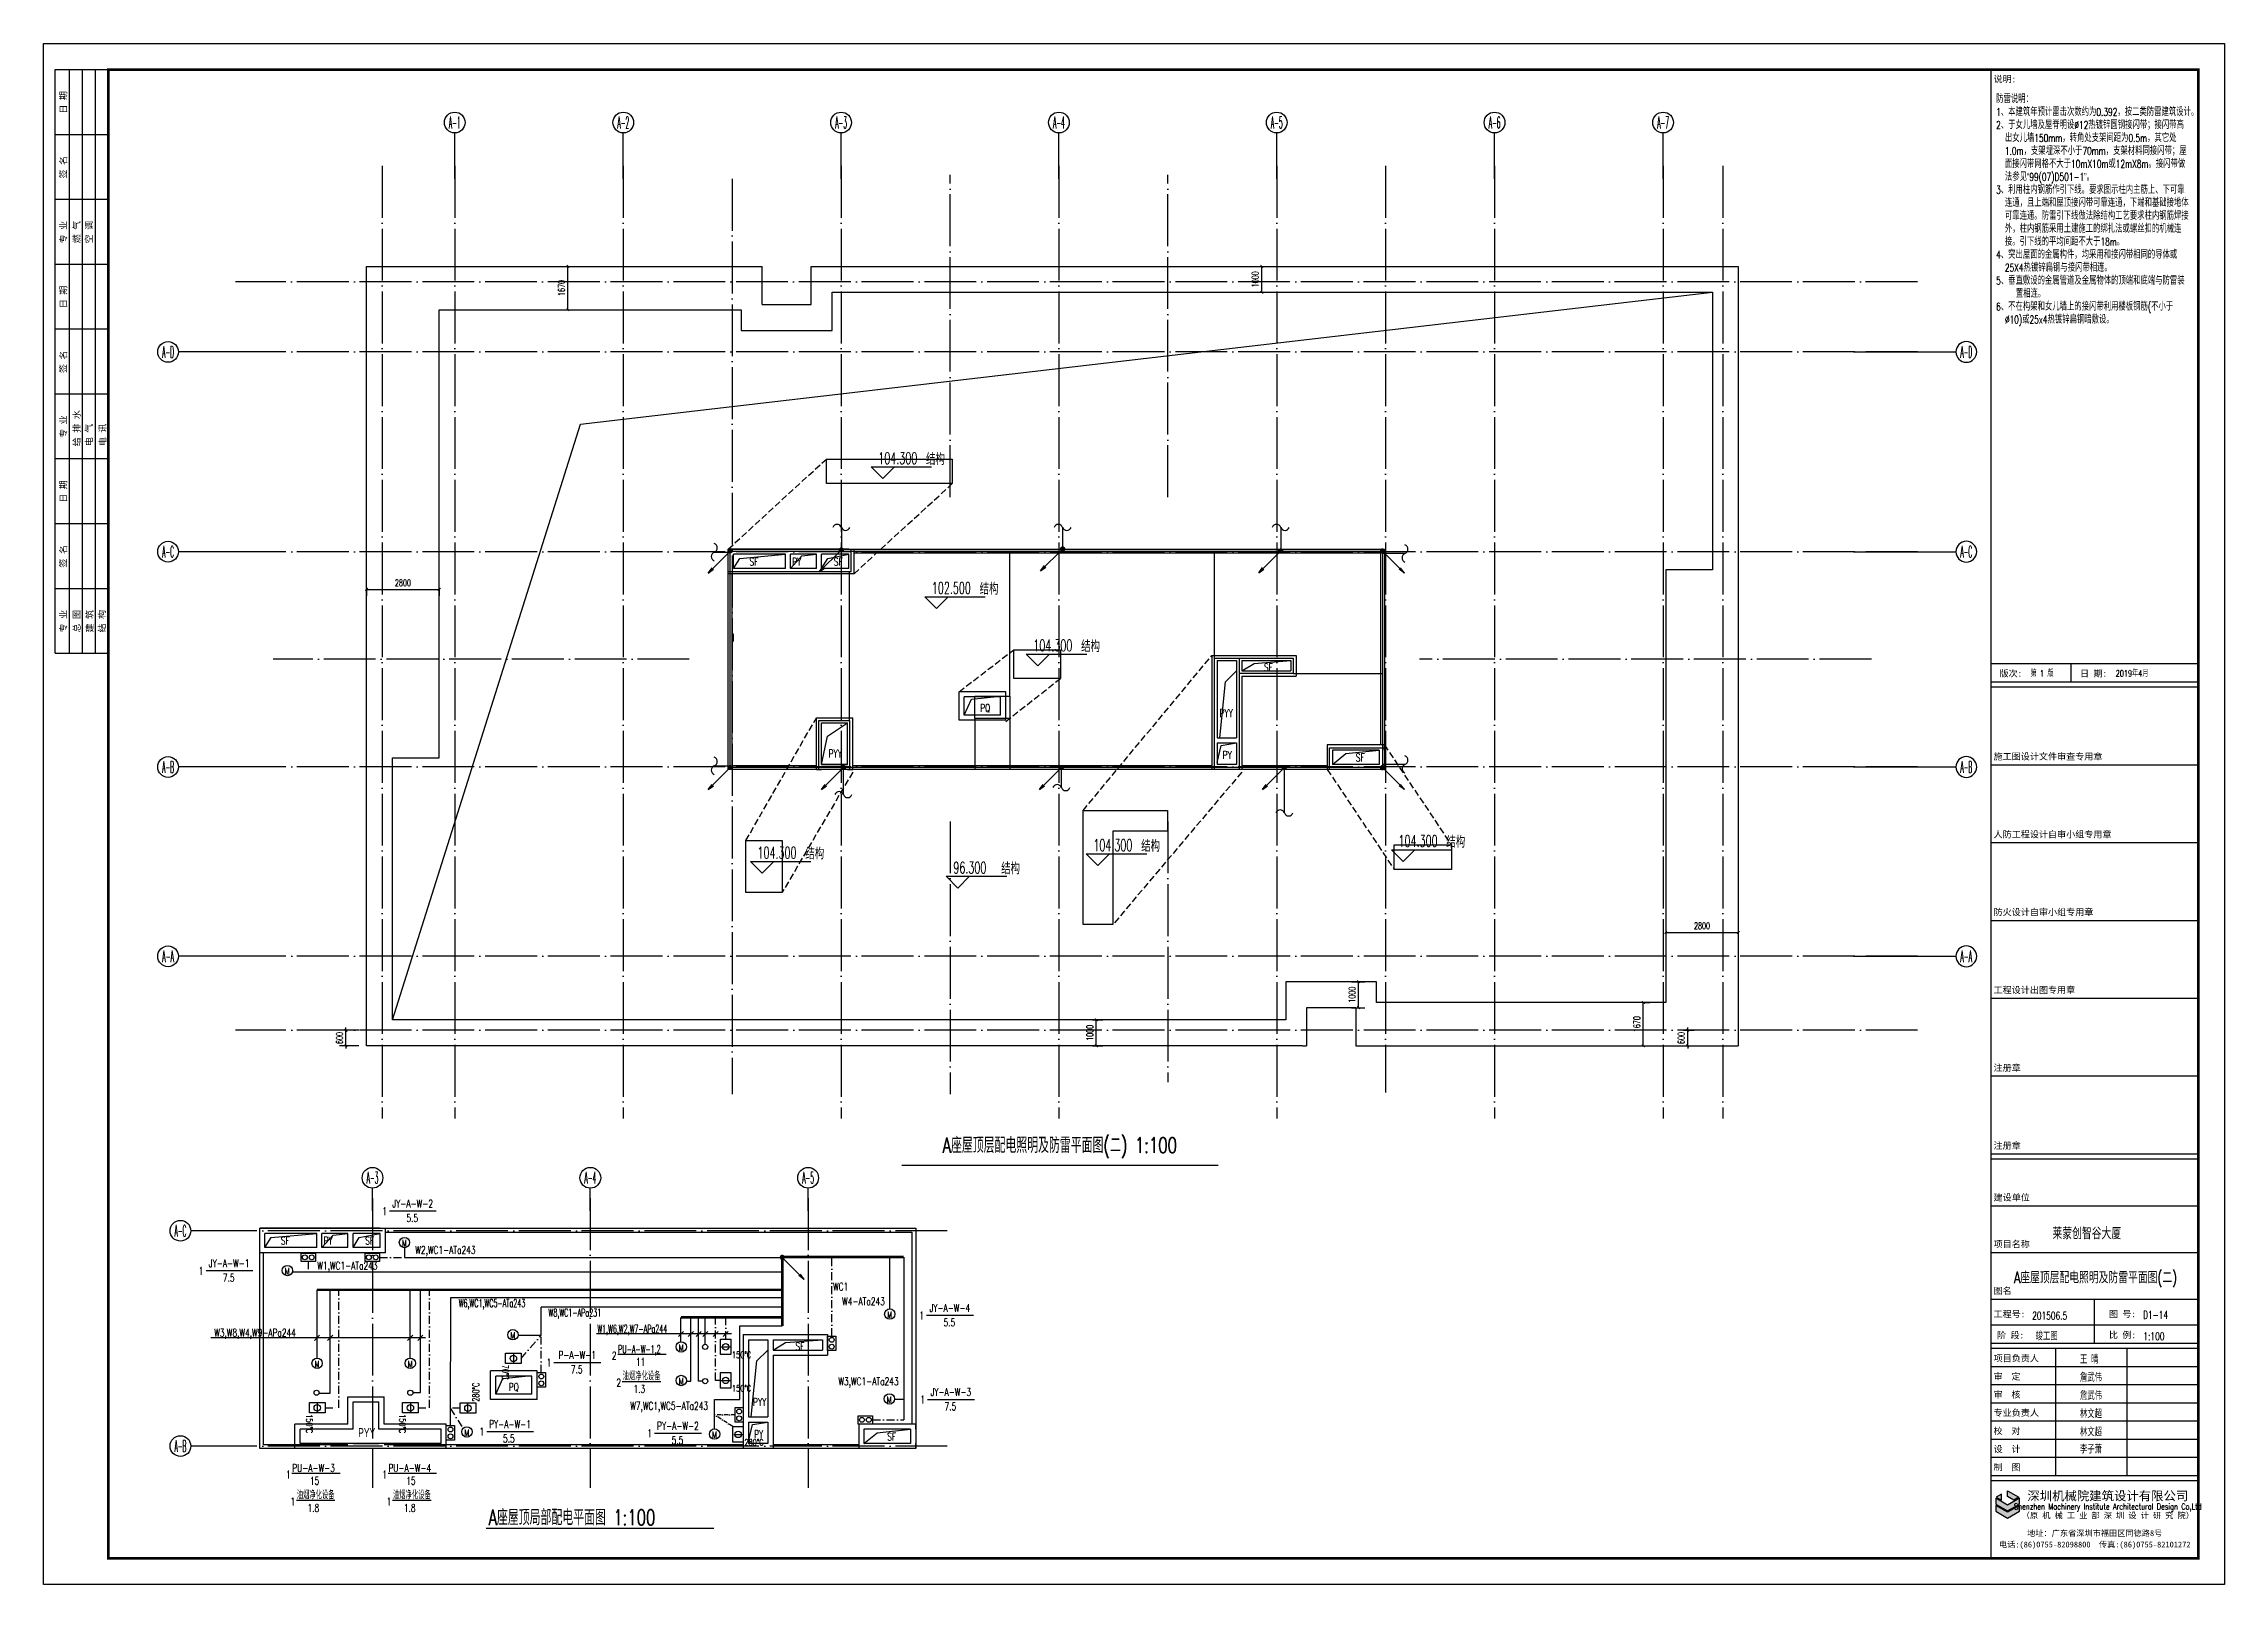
# Model space of a CAD drawing. Extents: x 1980812 to 2226895, y -554123 to 281606.
# Drawn here: x 1980812 to 2064912, y -554123 to -494723 of the extents above; entities that cross this region are included whole.
import ezdxf
from ezdxf.enums import TextEntityAlignment as Align

# ---------------------------------------------------------------- set-up
doc = ezdxf.new("R2010")
doc.units = 0
doc.header["$LTSCALE"] = 1000
doc.header["$MEASUREMENT"] = 0
for name, pattern in [('DASH', [0.35, 0.25, -0.1]), ('DOTE', [2.42, 2, -0.2, 0.02, -0.2]), ('DQKZ', [5.4, 3, -1.2, 0, -1.2])]:
    doc.linetypes.add(name, pattern=pattern)
doc.layers.get('Defpoints').update_dxf_attribs({"color": 8})
for name, color, linetype in [('$TD_AUDIT_GENERATED_(158)', 8, 'Continuous'), ('$TD_AUDIT_GENERATED_(1F3)', 7, 'Continuous'), ('$TD_AUDIT_GENERATED_(210)', 8, 'Continuous'), ('1', 1, 'Continuous'), ('7', 7, 'Continuous'), ('AXIS', 7, 'Continuous'), ('AXIS_TEXT', 7, 'Continuous'), ('CURTWALL', 8, 'Continuous'), ('DIM_ELEV', 8, 'Continuous'), ('DIM_SYMB', 8, 'Continuous'), ('dote', 8, 'DOTE'), ('DQ1', 1, 'Continuous'), ('DQ2', 2, 'Continuous'), ('DQ7', 7, 'Continuous'), ('DQC', 2, 'DQKZ'), ('DQFL', 2, 'X_LINE'), ('DQK1', 1, 'Continuous'), ('DQK7', 7, 'Continuous'), ('PUB_DIM', 8, 'Continuous'), ('TK', 1, 'Continuous'), ('WALL', 7, 'Continuous')]:
    doc.layers.add(name, color=color, linetype=linetype)
doc.styles.add('$TD_AUDIT_GENERATED_(1CA35)', font='xcsg.shx', dxfattribs={"width": 0.7, "height": 350, "bigfont": '000hztxt.shx'})
doc.styles.add('_TCH_AXIS', font='COMPLEX', dxfattribs={"bigfont": 'GBCBIG'})
doc.styles.add('_TCH_DIM_T3', font='SIMPLEX', dxfattribs={"width": 0.705882, "bigfont": 'GBCBIG'})
doc.styles.add('COMPLEX', font='COMPLEX')
doc.styles.add('D8', font='txtw.shx', dxfattribs={"width": 0.7, "bigfont": 'hztxtw.shx'})
doc.styles.add('HEITI', font='simplex.shx', dxfattribs={"width": 0.6, "bigfont": 'hztxt.shx'})
doc.styles.add('HZTXTW', font='txtw.shx', dxfattribs={"width": 0.6, "bigfont": 'hztxtw.shx'})
doc.styles.add('SONGTI', font='', dxfattribs={"width": 1.1})
doc.styles.get("Standard").update_dxf_attribs({"font": 'gbenor.shx', "bigfont": 'gbcbig.shx'})
doc.styles.get('SONGTI').set_extended_font_data('NSimSun')
doc.linetypes.add('X_LINE', pattern='A,0.5,["X",Standard,S=0.2,R=0,X=0,Y=-0.08],0.5', length=1)
doc.dimstyles.new('_TCH_ARCH&&100', dxfattribs={"dimtxt": 255, "dimasz": 100, "dimexe": 250, "dimexo": 300, "dimgap": 122.5, "dimtad": 1, "dimdec": 0, "dimzin": 0, "dimdsep": 46, "dimtxsty": '_TCH_DIM_T3', "dimblk": 'ARCHTICK', "dimcen": 0.09, "dimclrt": 7, "dimazin": 2, "dimtfac": 1, "dimtdec": 0, "dimtix": 1, "dimtmove": 2, "dimatfit": 3, "dimfxl": 1, "dimtolj": 1, "dimtzin": 0, "dimarcsym": 0})

msp = doc.modelspace()

# ---------------------------------------------------------------- texts
at = {"layer": '$TD_AUDIT_GENERATED_(1F3)', "style": 'D8', "width": 0.7}
for s, p in [('SF', (2008203.4, -514694.3)), ('PY', (2009858.2, -514694.3)), ('SF', (2011456.1, -514694.3)), ('SF', (2028047.6, -518765.5)), ('PQ', (2017125.4, -520333.1)), ('PYY', (2026417.5, -520536.6)), ('PYY', (2011342.1, -522091.9)), ('PY', (2026458.9, -522152.2)), ('SF', (2031585.3, -522244.9))]:
    msp.add_text(s, height=300, rotation=0.000571, dxfattribs=at).set_placement(p, align=Align.MIDDLE_CENTER)
at = {"layer": '7', "style": 'D8', "width": 0.7}
msp.add_text('D1-14', height=300, dxfattribs=at).set_placement((2061776.8, -543882.2))
at = {"layer": 'DIM_ELEV', "color": 7, "style": 'HZTXTW', "width": 0.6}
for s, p in [('104.300', (2012999.7, -510933.2)), ('\\M+5BDE1\\M+5B9B9', (2014841.4, -510965.1, 0)), ('102.500', (2015066.2, -515934.3)), ('\\M+5BDE1\\M+5B9B9', (2016907.9, -515966.2, 0)), ('104.300', (2018980.7, -518150.7)), ('\\M+5BDE1\\M+5B9B9', (2020822.4, -518182.6, 0)), ('104.300', (2021296.7, -525849.7)), ('\\M+5BDE1\\M+5B9B9', (2023138.4, -525881.6, 0)), ('104.300', (2033063.7, -525690.2)), ('\\M+5BDE1\\M+5B9B9', (2034905.4, -525722.1, 0)), ('104.300', (2008343.7, -526142.7)), ('\\M+5BDE1\\M+5B9B9', (2010185.4, -526174.6, 0)), ('96.300', (2015896.3, -526715.2)), ('\\M+5BDE1\\M+5B9B9', (2017738, -526747.2, 0))]:
    msp.add_text(s, height=450, dxfattribs=at).set_placement(p)
at = {"layer": 'DQ7', "style": 'D8', "width": 0.7}
for s, height, p in [('1', 300, (2007412.8, -517623.1)), ('A\\M+5D7F9\\M+5CEDD\\M+5B6A5\\M+5B2E3\\M+5C5E4\\M+5B5E7\\M+5D5D5\\M+5C3F7\\M+5BCB0\\M+5B7C0\\M+5C0D7\\M+5C6BD\\M+5C3E6\\M+5CDBC(\\M+5B6FE) 1:100', 600, (2019998.1, -537235))]:
    msp.add_text(s, height=height, dxfattribs=at).set_placement(p, align=Align.MIDDLE)
at = {"layer": 'DQ7', "color": 1, "style": 'D8', "width": 0.7}
msp.add_text('A\\M+5D7F9\\M+5CEDD\\M+5B6A5\\M+5B2E3\\M+5C5E4\\M+5B5E7\\M+5D5D5\\M+5C3F7\\M+5BCB0\\M+5B7C0\\M+5C0D7\\M+5C6BD\\M+5C3E6\\M+5CDBC(\\M+5B6FE)', height=450, dxfattribs=at).set_placement((2059940.3, -542516), align=Align.CENTER)
at = {"layer": 'DQ7', "insert": (2056110.6, -496708.8), "char_height": 300, "width": 7430.861, "attachment_point": 1, "style": 'D8'}
msp.add_mtext('\\pi-759.39,l759.39;\\M+5B7C0\\M+5C0D7\\M+5CBB5\\M+5C3F7\\M+5A3BA\\P1\\M+5A1A2\\M+5B1BE\\M+5BDA8\\M+5D6FE\\M+5C4EA\\M+5D4A4\\M+5BCC6\\M+5C0D7\\M+5BBF7\\M+5B4CE\\M+5CAFD\\M+5D4BC\\M+5CEAA0.392\\M+5A3AC\\M+5B0B4\\M+5B6FE\\M+5C0E0\\M+5B7C0\\M+5C0D7\\M+5BDA8\\M+5D6FE\\M+5C9E8\\M+5BCC6\\M+5A1A3\\P\\pi-337.5,l337.5;2\\M+5A1A2\\M+5D3DA\\M+5C5AE\\M+5B6F9\\M+5C7BD\\M+5BCB0\\M+5CEDD\\M+5BCB9\\M+5C3F7\\M+5C9E8∅12\\M+5C8C8\\M+5B6C6\\M+5D0BF\\M+5D4B2\\M+5B8D6\\M+5BDD3\\M+5C9C1\\M+5B4F8\\M+5A3BB\\M+5BDD3\\M+5C9C1\\M+5B4F8\\M+5B8DF\\M+5B3F6\\M+5C5AE\\M+5B6F9\\M+5C7BD150mm\\M+5A3AC\\M+5D7AA\\M+5BDC7\\M+5B4A6\\M+5D6A7\\M+5BCDC\\M+5BCE4\\M+5BEE0\\M+5CEAA0.5m\\M+5A3AC\\M+5C6E4\\M+5CBFC\\M+5B4A61.0m\\M+5A3AC\\M+5D6A7\\M+5BCDC\\M+5C2F1\\M+5C9EE\\M+5B2BB\\M+5D0A1\\M+5D3DA70mm\\M+5A3AC\\M+5D6A7\\M+5BCDC\\M+5B2C4\\M+5C1CF\\M+5CDAC\\M+5BDD3\\M+5C9C1\\M+5B4F8\\M+5A3BB\\M+5CEDD\\M+5C3E6\\M+5BDD3\\M+5C9C1\\M+5B4F8\\M+5CDF8\\M+5B8F1\\M+5B2BB\\M+5B4F3\\M+5D3DA10mX10m\\M+5BBF212mX8m\\M+5A1A3\\M+5BDD3\\M+5C9C1\\M+5B4F8\\M+5D7F6\\M+5B7A8\\M+5B2CE\\M+5BCFB\\M+5A1B099(07)D501-1\\M+5A1B1\\M+5A1A3 \\P3\\M+5A1A2\\M+5C0FB\\M+5D3C3\\M+5D6F9\\M+5C4DA\\M+5B8D6\\M+5BDEE\\M+5D7F7\\M+5D2FD\\M+5CFC2\\M+5CFDF\\M+5A1A3\\M+5D2AA\\M+5C7F3\\M+5CDBC\\M+5CABE\\M+5D6F9\\M+5C4DA\\M+5D6F7\\M+5BDEE\\M+5C9CF\\M+5A1A2\\M+5CFC2\\M+5BFC9\\M+5BFBF\\M+5C1AC\\M+5CDA8\\M+5A3AC\\M+5C7D2\\M+5C9CF\\M+5B6CB\\M+5BACD\\M+5CEDD\\M+5B6A5\\M+5BDD3\\M+5C9C1\\M+5B4F8\\M+5BFC9\\M+5BFBF\\M+5C1AC\\M+5CDA8\\M+5A3AC\\M+5CFC2\\M+5B6CB\\M+5BACD\\M+5BBF9\\M+5B4A1\\M+5BDD3\\M+5B5D8\\M+5CCE5\\M+5BFC9\\M+5BFBF\\M+5C1AC\\M+5CDA8\\M+5A1A3\\M+5B7C0\\M+5C0D7\\M+5D2FD\\M+5CFC2\\M+5CFDF\\M+5D7F6\\M+5B7A8\\M+5B3FD\\M+5BDE1\\M+5B9B9\\M+5B9A4\\M+5D2D5\\M+5D2AA\\M+5C7F3\\M+5D6F9\\M+5C4DA\\M+5B8D6\\M+5BDEE\\M+5BAB8\\M+5BDD3\\M+5CDE2\\M+5A3AC\\M+5D6F9\\M+5C4DA\\M+5B8D6\\M+5BDEE\\M+5B2C9\\M+5D3C3\\M+5CDC1\\M+5BDA8\\M+5CAA9\\M+5B9A4\\M+5B5C4\\M+5B0F3\\M+5D4FA\\M+5B7A8\\M+5BBF2\\M+5C2DD\\M+5CBBF\\M+5BFDB\\M+5B5C4\\M+5BBFA\\M+5D0B5\\M+5C1AC\\M+5BDD3\\M+5A1A3\\M+5D2FD\\M+5CFC2\\M+5CFDF\\M+5B5C4\\M+5C6BD\\M+5BEF9\\M+5BCE4\\M+5BEE0\\M+5B2BB\\M+5B4F3\\M+5D3DA18m\\M+5A1A3 \\P4\\M+5A1A2\\M+5CDBB\\M+5B3F6\\M+5CEDD\\M+5C3E6\\M+5B5C4\\M+5BDF0\\M+5CAF4\\M+5B9B9\\M+5BCFE\\M+5A3AC\\M+5BEF9\\M+5B2C9\\M+5D3C3\\M+5BACD\\M+5BDD3\\M+5C9C1\\M+5B4F8\\M+5CFE0\\M+5CDAC\\M+5B5C4\\M+5B5BC\\M+5CCE5\\M+5BBF225X4\\M+5C8C8\\M+5B6C6\\M+5D0BF\\M+5B1E2\\M+5B8D6\\M+5D3EB\\M+5BDD3\\M+5C9C1\\M+5B4F8\\M+5CFE0\\M+5C1AC\\M+5A1A3\\P\\pi-759.39,l759.39;5\\M+5A1A2\\M+5B4B9\\M+5D6B1\\M+5B7F3\\M+5C9E8\\M+5B5C4\\M+5BDF0\\M+5CAF4\\M+5B9DC\\M+5B5C0\\M+5BCB0\\M+5BDF0\\M+5CAF4\\M+5CEEF\\M+5CCE5\\M+5B5C4\\M+5B6A5\\M+5B6CB\\M+5BACD\\M+5B5D7\\M+5B6CB\\M+5D3EB\\M+5B7C0\\M+5C0D7\\M+5D7B0\\M+5D6C3\\M+5CFE0\\M+5C1AC\\M+5A1A3\\P\\pi-337.5,l337.5;6\\M+5A1A2\\M+5B2BB\\M+5D4DA\\M+5B9B9\\M+5BCDC\\M+5BACD\\M+5C5AE\\M+5B6F9\\M+5C7BD\\M+5C9CF\\M+5B5C4\\M+5BDD3\\M+5C9C1\\M+5B4F8\\M+5C0FB\\M+5D3C3\\M+5C2A5\\M+5B0E5\\M+5B8D6\\M+5BDEE(\\M+5B2BB\\M+5D0A1\\M+5D3DA∅10)\\M+5BBF225x4\\M+5C8C8\\M+5B6C6\\M+5D0BF\\M+5B1E2\\M+5B8D6\\M+5B0B5\\M+5B7F3\\M+5C9E8\\M+5A1A3\\P\\pi-759.39,l759.39; \\P\\P ', dxfattribs=at)

# ---------------------------------------------------------------- blocks, each defined once
blk = doc.blocks.new('_AXISO')
blk.add_circle((0, 0), 0.5)
at = {"layer": 'AXIS_TEXT', "style": 'COMPLEX', "width": 1.041667}
blk.add_attdef('A', text='', height=0.56, dxfattribs=at).set_placement((-0.25, -0.28), (0.25, -0.28), align=Align.FIT)
blk = doc.blocks.new('$TD_AUDIT_GENERATED_(9F)')
at = {"layer": 'AXIS'}
for p, q in [((0, 29979), (0, 31745)), ((6500, 29979), (6500, 31745)), ((14900, 29979), (14900, 31745)), ((23300, 29979), (23300, 31745)), ((31700, 29979), (31700, 31745)), ((40100, 29979), (40100, 31745)), ((46600, 29979), (46600, 31745)), ((-6824, 23300), (-10655, 23300)), ((53944, 23300), (57893, 23300)), ((-6824, 15600), (-10655, 15600)), ((53944, 15600), (57893, 15600)), ((-6824, 7300), (-10655, 7300)), ((53944, 7300), (57893, 7300)), ((53944, 0), (57893, 0)), ((-6824, 0), (-10655, 0))]:
    blk.add_line(p, q, dxfattribs=at)
at = {"layer": 'dote'}
for p, q in [((-2800, 30469), (-2800, -6248)), ((0, 30469), (0, -6248)), ((6500, 30469), (6500, -6248)), ((14900, 30469), (14900, -6248)), ((23300, 30469), (23300, -6248)), ((31700, 30469), (31700, -6248)), ((35900, 30469), (35900, -5250)), ((40100, 30469), (40100, -6248)), ((46600, 30469), (46600, -6248)), ((48900, 30469), (48900, -6248)), ((10700, 29972), (10700, -5320)), ((19100, 17700), (19100, 30123)), ((27500, 17700), (27500, 30123)), ((56411, 26000), (-8456, 26000)), ((56413, 23300), (-8454, 23300)), ((56413, 15600), (-8454, 15600)), ((9046, 11450), (-6998, 11450)), ((54631, 11450), (37209, 11450)), ((56413, 7300), (-8454, 7300)), ((19100, 5200), (19100, -5320)), ((27500, 5200), (27500, -4850)), ((56413, 0), (-8454, 0)), ((56413, -2850), (-8454, -2850))]:
    blk.add_line(p, q, dxfattribs=at)
at = {"layer": 'AXIS'}
ref = blk.add_blockref('_AXISO', (0, 32145), dxfattribs=dict(at, xscale=800, yscale=800, zscale=800))
ref.add_attrib('A', 'A-1', dxfattribs={"layer": 'AXIS_TEXT', "height": 452.5, "style": '_TCH_AXIS', "width": 0.375}).set_placement((-226, 31919), (226, 31919), align=Align.FIT)
ref = blk.add_blockref('_AXISO', (6500, 32145), dxfattribs=dict(at, xscale=800, yscale=800, zscale=800))
ref.add_attrib('A', 'A-2', dxfattribs={"layer": 'AXIS_TEXT', "height": 452.5, "style": '_TCH_AXIS', "width": 0.344262}).set_placement((6274, 31919), (6726, 31919), align=Align.FIT)
ref = blk.add_blockref('_AXISO', (14900, 32145), dxfattribs=dict(at, xscale=800, yscale=800, zscale=800))
ref.add_attrib('A', 'A-3', dxfattribs={"layer": 'AXIS_TEXT', "height": 452.5, "style": '_TCH_AXIS', "width": 0.344262}).set_placement((14674, 31919), (15126, 31919), align=Align.FIT)
ref = blk.add_blockref('_AXISO', (23300, 32145), dxfattribs=dict(at, xscale=800, yscale=800, zscale=800))
ref.add_attrib('A', 'A-4', dxfattribs={"layer": 'AXIS_TEXT', "height": 452.5, "style": '_TCH_AXIS', "width": 0.333333}).set_placement((23074, 31919), (23526, 31919), align=Align.FIT)
ref = blk.add_blockref('_AXISO', (31700, 32145), dxfattribs=dict(at, xscale=800, yscale=800, zscale=800))
ref.add_attrib('A', 'A-5', dxfattribs={"layer": 'AXIS_TEXT', "height": 452.5, "style": '_TCH_AXIS', "width": 0.344262}).set_placement((31474, 31919), (31926, 31919), align=Align.FIT)
ref = blk.add_blockref('_AXISO', (40100, 32145), dxfattribs=dict(at, xscale=800, yscale=800, zscale=800))
ref.add_attrib('A', 'A-6', dxfattribs={"layer": 'AXIS_TEXT', "height": 452.5, "style": '_TCH_AXIS', "width": 0.344262}).set_placement((39874, 31919), (40326, 31919), align=Align.FIT)
ref = blk.add_blockref('_AXISO', (46600, 32145), dxfattribs=dict(at, xscale=800, yscale=800, zscale=800))
ref.add_attrib('A', 'A-7', dxfattribs={"layer": 'AXIS_TEXT', "height": 452.5, "style": '_TCH_AXIS', "width": 0.344262}).set_placement((46374, 31919), (46826, 31919), align=Align.FIT)
ref = blk.add_blockref('_AXISO', (-11055, 23300), dxfattribs=dict(at, xscale=800, yscale=800, zscale=800))
ref.add_attrib('A', 'A-D', dxfattribs={"layer": 'AXIS_TEXT', "height": 452.5, "style": '_TCH_AXIS', "width": 0.328125}).set_placement((-11281, 23074), (-10828, 23074), align=Align.FIT)
ref = blk.add_blockref('_AXISO', (58293, 23300), dxfattribs=dict(at, xscale=-800, yscale=800, zscale=800))
ref.add_attrib('A', 'A-D', dxfattribs={"layer": 'AXIS_TEXT', "height": 452.5, "style": '_TCH_AXIS', "width": 0.328125}).set_placement((58066, 23074), (58519, 23074), align=Align.FIT)
ref = blk.add_blockref('_AXISO', (-11055, 15600), dxfattribs=dict(at, xscale=800, yscale=800, zscale=800))
ref.add_attrib('A', 'A-C', dxfattribs={"layer": 'AXIS_TEXT', "height": 452.5, "style": '_TCH_AXIS', "width": 0.33871}).set_placement((-11281, 15374), (-10828, 15374), align=Align.FIT)
ref = blk.add_blockref('_AXISO', (58293, 15600), dxfattribs=dict(at, xscale=-800, yscale=800, zscale=800))
ref.add_attrib('A', 'A-C', dxfattribs={"layer": 'AXIS_TEXT', "height": 452.5, "style": '_TCH_AXIS', "width": 0.33871}).set_placement((58066, 15374), (58519, 15374), align=Align.FIT)
ref = blk.add_blockref('_AXISO', (-11055, 7300), dxfattribs=dict(at, xscale=800, yscale=800, zscale=800))
ref.add_attrib('A', 'A-B', dxfattribs={"layer": 'AXIS_TEXT', "height": 452.5, "style": '_TCH_AXIS', "width": 0.328125}).set_placement((-11281, 7074), (-10828, 7074), align=Align.FIT)
ref = blk.add_blockref('_AXISO', (58293, 7300), dxfattribs=dict(at, xscale=-800, yscale=800, zscale=800))
ref.add_attrib('A', 'A-B', dxfattribs={"layer": 'AXIS_TEXT', "height": 452.5, "style": '_TCH_AXIS', "width": 0.328125}).set_placement((58066, 7074), (58519, 7074), align=Align.FIT)
ref = blk.add_blockref('_AXISO', (-11055, 0), dxfattribs=dict(at, xscale=800, yscale=800, zscale=800))
ref.add_attrib('A', 'A-A', dxfattribs={"layer": 'AXIS_TEXT', "height": 452.5, "style": '_TCH_AXIS', "width": 0.323077}).set_placement((-11281, -226), (-10828, -226), align=Align.FIT)
ref = blk.add_blockref('_AXISO', (58293, 0), dxfattribs=dict(at, xscale=-800, yscale=800, zscale=800))
ref.add_attrib('A', 'A-A', dxfattribs={"layer": 'AXIS_TEXT', "height": 452.5, "style": '_TCH_AXIS', "width": 0.323077}).set_placement((58066, -226), (58519, -226), align=Align.FIT)
blk = doc.blocks.new('_ArchTick')
at = {"color": 0, "linetype": 'ByBlock', "const_width": 0.4}
blk.add_lwpolyline([(-0.5, -0.5), (0.5, 0.5)], dxfattribs=at)
blk = doc.blocks.new('*D213')
at = {"layer": 'Defpoints', "color": 0, "transparency": 16777216}
for p in [(1992470, -532760), (1993267, -532760), (1993267, -533360)]:
    blk.add_point(p, dxfattribs=at)
at = {"layer": 'PUB_DIM', "color": 0, "lineweight": -2, "transparency": 16777216}
for p, q in [((1992967, -532760), (1992220, -532760)), ((1992470, -532760), (1992470, -532660)), ((1992470, -533360), (1992470, -532760)), ((1992967, -533360), (1992220, -533360)), ((1992470, -533360), (1992470, -533460))]:
    blk.add_line(p, q, dxfattribs=at)
at = {"layer": 'PUB_DIM', "color": 0, "lineweight": -2, "transparency": 16777216, "xscale": 100, "yscale": 100, "zscale": 100}
for p, rotation in [((1992470, -532760), 270), ((1992470, -533360), 90)]:
    blk.add_blockref('_ArchTick', p, dxfattribs=dict(at, rotation=rotation))
at = {"layer": 'PUB_DIM', "color": 7, "transparency": 16777216, "insert": (1992220, -533060), "char_height": 255, "attachment_point": 5, "rotation": 90, "style": '_TCH_DIM_T3'}
blk.add_mtext('\\A1;600', dxfattribs=at)
blk = doc.blocks.new('*D214')
at = {"layer": 'Defpoints', "color": 0, "transparency": 16777216}
for p in [(2030950, -530890), (2031520, -530890), (2030950, -531890)]:
    blk.add_point(p, dxfattribs=at)
at = {"layer": 'PUB_DIM', "color": 0, "lineweight": -2, "transparency": 16777216}
for p, q in [((2031250, -530890), (2031770, -530890)), ((2031520, -531890), (2031520, -530890)), ((2031250, -531890), (2031770, -531890))]:
    blk.add_line(p, q, dxfattribs=at)
at = {"layer": 'PUB_DIM', "color": 0, "lineweight": -2, "transparency": 16777216, "xscale": 100, "yscale": 100, "zscale": 100}
for p, rotation in [((2031520, -530890), 90), ((2031520, -531890), 270)]:
    blk.add_blockref('_ArchTick', p, dxfattribs=dict(at, rotation=rotation))
at = {"layer": 'PUB_DIM', "color": 7, "transparency": 16777216, "insert": (2031270, -531390), "char_height": 255, "attachment_point": 5, "rotation": 90, "style": '_TCH_DIM_T3'}
blk.add_mtext('\\A1;1000', dxfattribs=at)
blk = doc.blocks.new('*D215')
at = {"layer": 'Defpoints', "color": 0, "transparency": 16777216}
for p in [(1993267, -515401), (1996067, -515401), (1996067, -515765)]:
    blk.add_point(p, dxfattribs=at)
at = {"layer": 'PUB_DIM', "color": 0, "lineweight": -2, "transparency": 16777216}
for p, q in [((1993267, -515701), (1993267, -516015)), ((1993267, -515765), (1996067, -515765)), ((1996067, -515701), (1996067, -516015))]:
    blk.add_line(p, q, dxfattribs=at)
at = {"layer": 'PUB_DIM', "color": 0, "lineweight": -2, "transparency": 16777216, "xscale": 100, "yscale": 100, "zscale": 100, "rotation": 180}
blk.add_blockref('_ArchTick', (1993267, -515765), dxfattribs=at)
at = {"layer": 'PUB_DIM', "color": 0, "lineweight": -2, "transparency": 16777216, "xscale": 100, "yscale": 100, "zscale": 100}
blk.add_blockref('_ArchTick', (1996067, -515765), dxfattribs=at)
at = {"layer": 'PUB_DIM', "color": 7, "transparency": 16777216, "insert": (1994667, -515515), "char_height": 255, "attachment_point": 5, "style": '_TCH_DIM_T3'}
blk.add_mtext('\\A1;2800', dxfattribs=at)
blk = doc.blocks.new('*D216')
at = {"layer": 'Defpoints', "color": 0, "transparency": 16777216}
for p in [(2026808, -503310), (2027790, -503310), (2026808, -504310)]:
    blk.add_point(p, dxfattribs=at)
at = {"layer": 'PUB_DIM', "color": 0, "lineweight": -2, "transparency": 16777216}
for p, q in [((2027108, -503310), (2028040, -503310)), ((2027790, -504310), (2027790, -503310)), ((2027108, -504310), (2028040, -504310))]:
    blk.add_line(p, q, dxfattribs=at)
at = {"layer": 'PUB_DIM', "color": 0, "lineweight": -2, "transparency": 16777216, "xscale": 100, "yscale": 100, "zscale": 100}
for p, rotation in [((2027790, -503310), 90), ((2027790, -504310), 270)]:
    blk.add_blockref('_ArchTick', p, dxfattribs=dict(at, rotation=rotation))
at = {"layer": 'PUB_DIM', "color": 7, "transparency": 16777216, "insert": (2027540, -503810), "char_height": 255, "attachment_point": 5, "rotation": 90, "style": '_TCH_DIM_T3'}
blk.add_mtext('\\A1;1000', dxfattribs=at)
blk = doc.blocks.new('*D217')
at = {"layer": 'Defpoints', "color": 0, "transparency": 16777216}
for p in [(2000891, -503310), (2001034, -503310), (2000891, -504980)]:
    blk.add_point(p, dxfattribs=at)
at = {"layer": 'PUB_DIM', "color": 0, "lineweight": -2, "transparency": 16777216}
for p, q in [((2001034, -504980), (2001034, -503310)), ((2001191, -503310), (2001284, -503310)), ((2001191, -504980), (2001284, -504980))]:
    blk.add_line(p, q, dxfattribs=at)
at = {"layer": 'PUB_DIM', "color": 0, "lineweight": -2, "transparency": 16777216, "xscale": 100, "yscale": 100, "zscale": 100}
for p, rotation in [((2001034, -503310), 90), ((2001034, -504980), 270)]:
    blk.add_blockref('_ArchTick', p, dxfattribs=dict(at, rotation=rotation))
at = {"layer": 'PUB_DIM', "color": 7, "transparency": 16777216, "insert": (2000784, -504145), "char_height": 255, "attachment_point": 5, "rotation": 90, "style": '_TCH_DIM_T3'}
blk.add_mtext('\\A1;1670', dxfattribs=at)
blk = doc.blocks.new('*D218')
at = {"layer": 'Defpoints', "color": 0, "transparency": 16777216}
for p in [(2020960, -532360), (2021409, -532360), (2020960, -533360)]:
    blk.add_point(p, dxfattribs=at)
at = {"layer": 'PUB_DIM', "color": 0, "lineweight": -2, "transparency": 16777216}
for p, q in [((2021260, -532360), (2021659, -532360)), ((2021409, -533360), (2021409, -532360)), ((2021260, -533360), (2021659, -533360))]:
    blk.add_line(p, q, dxfattribs=at)
at = {"layer": 'PUB_DIM', "color": 0, "lineweight": -2, "transparency": 16777216, "xscale": 100, "yscale": 100, "zscale": 100}
for p, rotation in [((2021409, -532360), 90), ((2021409, -533360), 270)]:
    blk.add_blockref('_ArchTick', p, dxfattribs=dict(at, rotation=rotation))
at = {"layer": 'PUB_DIM', "color": 7, "transparency": 16777216, "insert": (2021159, -532860), "char_height": 255, "attachment_point": 5, "rotation": 90, "style": '_TCH_DIM_T3'}
blk.add_mtext('\\A1;1000', dxfattribs=at)
blk = doc.blocks.new('*D219')
at = {"layer": 'Defpoints', "color": 0, "transparency": 16777216}
for p in [(2042208, -531690), (2042504, -531690), (2042208, -533360)]:
    blk.add_point(p, dxfattribs=at)
at = {"layer": 'PUB_DIM', "color": 0, "lineweight": -2, "transparency": 16777216}
for p, q in [((2042504, -533360), (2042504, -531690)), ((2042508, -531690), (2042754, -531690)), ((2042508, -533360), (2042754, -533360))]:
    blk.add_line(p, q, dxfattribs=at)
at = {"layer": 'PUB_DIM', "color": 0, "lineweight": -2, "transparency": 16777216, "xscale": 100, "yscale": 100, "zscale": 100}
for p, rotation in [((2042504, -531690), 90), ((2042504, -533360), 270)]:
    blk.add_blockref('_ArchTick', p, dxfattribs=dict(at, rotation=rotation))
at = {"layer": 'PUB_DIM', "color": 7, "transparency": 16777216, "insert": (2042254, -532525), "char_height": 255, "attachment_point": 5, "rotation": 90, "style": '_TCH_DIM_T3'}
blk.add_mtext('\\A1;1670', dxfattribs=at)
blk = doc.blocks.new('*D220')
at = {"layer": 'Defpoints', "color": 0, "transparency": 16777216}
for p in [(2043367, -528591), (2046167, -528591), (2046167, -528989)]:
    blk.add_point(p, dxfattribs=at)
at = {"layer": 'PUB_DIM', "color": 0, "lineweight": -2, "transparency": 16777216}
for p, q in [((2043367, -528891), (2043367, -529239)), ((2046167, -528891), (2046167, -529239)), ((2043367, -528989), (2046167, -528989))]:
    blk.add_line(p, q, dxfattribs=at)
at = {"layer": 'PUB_DIM', "color": 0, "lineweight": -2, "transparency": 16777216, "xscale": 100, "yscale": 100, "zscale": 100, "rotation": 180}
blk.add_blockref('_ArchTick', (2043367, -528989), dxfattribs=at)
at = {"layer": 'PUB_DIM', "color": 0, "lineweight": -2, "transparency": 16777216, "xscale": 100, "yscale": 100, "zscale": 100}
blk.add_blockref('_ArchTick', (2046167, -528989), dxfattribs=at)
at = {"layer": 'PUB_DIM', "color": 7, "transparency": 16777216, "insert": (2044767, -528739), "char_height": 255, "attachment_point": 5, "style": '_TCH_DIM_T3'}
blk.add_mtext('\\A1;2800', dxfattribs=at)
blk = doc.blocks.new('*D223')
at = {"layer": 'Defpoints', "color": 0, "transparency": 16777216}
for p in [(2043751, -532760), (2044216, -532760), (2043751, -533360)]:
    blk.add_point(p, dxfattribs=at)
at = {"layer": 'PUB_DIM', "color": 0, "lineweight": -2, "transparency": 16777216}
for p, q in [((2044051, -532760), (2044466, -532760)), ((2044216, -532760), (2044216, -532660)), ((2044216, -533360), (2044216, -532760)), ((2044051, -533360), (2044466, -533360)), ((2044216, -533360), (2044216, -533460))]:
    blk.add_line(p, q, dxfattribs=at)
at = {"layer": 'PUB_DIM', "color": 0, "lineweight": -2, "transparency": 16777216, "xscale": 100, "yscale": 100, "zscale": 100}
for p, rotation in [((2044216, -532760), 270), ((2044216, -533360), 90)]:
    blk.add_blockref('_ArchTick', p, dxfattribs=dict(at, rotation=rotation))
at = {"layer": 'PUB_DIM', "color": 7, "transparency": 16777216, "insert": (2043966, -533060), "char_height": 255, "attachment_point": 5, "rotation": 90, "style": '_TCH_DIM_T3'}
blk.add_mtext('\\A1;600', dxfattribs=at)
blk = doc.blocks.new('*X251')
at = {"color": 0}
for p, q in [((126, 2940), (274, 2940)), ((128, 2970), (272, 2970)), ((137, 2910), (263, 2910)), ((144, 3000), (256, 3000)), ((173, 2880), (227, 2880))]:
    blk.add_line(p, q, dxfattribs=at)
blk = doc.blocks.new('j')
at = {"layer": '1', "color": 7}
blk.add_line((850, 850), (850, 850), dxfattribs=at)
blk.add_line((850, 850), (850, 850), dxfattribs=at)
blk.add_line((850, 850), (850, 850), dxfattribs=at)
blk.add_line((850, 850), (850, 850), dxfattribs=at)
blk.add_line((850, 850), (850, 850), dxfattribs=at)
blk.add_line((850, 850), (850, 850), dxfattribs=at)
blk.add_line((850, 850), (850, 850), dxfattribs=at)
blk.add_line((850, 850), (850, 850), dxfattribs=at)
blk.add_line((850, 850), (850, 850), dxfattribs=at)
blk.add_line((850, 850), (850, 850), dxfattribs=at)
blk.add_line((850, 850), (850, 850), dxfattribs=at)
blk.add_line((850, 850), (850, 850), dxfattribs=at)
blk.add_line((850, 850), (850, 850), dxfattribs=at)
blk.add_line((850, 850), (850, 850), dxfattribs=at)
blk.add_line((850, 850), (850, 850), dxfattribs=at)
blk.add_line((850, 850), (850, 850), dxfattribs=at)
blk.add_line((850, 850), (850, 850), dxfattribs=at)
blk.add_line((850, 850), (850, 850), dxfattribs=at)
at = {"layer": 'DQK1'}
blk.add_circle((0, 0), 75, dxfattribs=at)
at = {"layer": 'DQK7'}
for p, q in [((0, 0), (850, 850)), ((850, 850), (647, 703)), ((850, 850), (703, 647))]:
    blk.add_line(p, q, dxfattribs=at)
at = {"layer": 'DQK1'}
blk.add_blockref('*X251', (-200, -2950), dxfattribs=at)
blk = doc.blocks.new('pzh')
at = {"layer": 'DQK1'}
for centre, start, end in [((-61, 165), 290.3188, 69.6812), ((61, -165), 110.3188, 249.6812)]:
    blk.add_arc(centre, 176, start, end, dxfattribs=at)
blk = doc.blocks.new('$TD_AUDIT_GENERATED_(62C)')
at = {"layer": 'TK'}
for p, q in [((115148889, 23475903), (115148889, 23483403)), ((115148889, 23483403), (115150939, 23483403)), ((115149439, 23475903), (115149439, 23483403)), ((115149939, 23475903), (115149939, 23483403)), ((115150439, 23475903), (115150439, 23483403)), ((115150939, 23475903), (115150939, 23483403)), ((115148889, 23480903), (115150939, 23480903)), ((115148889, 23478403), (115150939, 23478403)), ((115148889, 23468403), (115148889, 23475903)), ((115148889, 23475903), (115150939, 23475903)), ((115149439, 23468403), (115149439, 23475903)), ((115149939, 23468403), (115149939, 23475903)), ((115150439, 23468403), (115150439, 23475903)), ((115150939, 23468403), (115150939, 23475903)), ((115148889, 23473403), (115150939, 23473403)), ((115148889, 23470903), (115150939, 23470903)), ((115148889, 23460903), (115148889, 23468403)), ((115148889, 23468403), (115150939, 23468403)), ((115149439, 23460903), (115149439, 23468403)), ((115149939, 23460903), (115149939, 23468403)), ((115150439, 23460903), (115150439, 23468403)), ((115150939, 23460903), (115150939, 23468403)), ((115148889, 23465903), (115150939, 23465903)), ((115148889, 23463403), (115150939, 23463403)), ((115148889, 23460903), (115150939, 23460903))]:
    blk.add_line(p, q, dxfattribs=at)
at = {"layer": 'TK', "style": 'SONGTI'}
for s, p in [('\\M+5C8D5 \\M+5C6DA', (115149324, 23481702)), ('\\M+5C7A9 \\M+5C3FB', (115149324, 23479202)), ('\\M+5D7A8 \\M+5D2B5', (115149324, 23476702)), ('\\M+5C8BC \\M+5C6F8', (115149842, 23476702)), ('\\M+5BFD5 \\M+5B5F7', (115150316, 23476702)), ('\\M+5C8D5 \\M+5C6DA', (115149324, 23474202)), ('\\M+5C7A9 \\M+5C3FB', (115149324, 23471702)), ('\\M+5D7A8 \\M+5D2B5', (115149324, 23469202)), ('\\M+5B8F8 \\M+5C5C5 \\M+5CBAE', (115149842, 23468880)), ('\\M+5B5E7 \\M+5C6F8', (115150316, 23468880)), ('\\M+5B5E7 \\M+5D1B6', (115150842, 23468880)), ('\\M+5C8D5 \\M+5C6DA', (115149324, 23466702)), ('\\M+5C7A9 \\M+5C3FB', (115149324, 23464202)), ('\\M+5D7A8 \\M+5D2B5', (115149324, 23461702)), ('\\M+5D7DC \\M+5CDBC', (115149842, 23461702)), ('\\M+5BDA8 \\M+5D6FE', (115150342, 23461702)), ('\\M+5BDE1 \\M+5B9B9', (115150816, 23461702))]:
    blk.add_text(s, height=250, rotation=90, dxfattribs=at).set_placement(p)
blk = doc.blocks.new('tu kuang A1 A')
at = {"layer": 'TK'}
h = blk.add_hatch(color=256, dxfattribs=at)
h.paths.add_polyline_path([(75976, 3247), (75738, 3384), (75738, 3611), (76172, 3360)])
h.paths.add_polyline_path([(75303, 3360), (75499, 3247), (75499, 3473)])
h.paths.add_polyline_path([(75280, 3095), (75738, 2831), (76195, 3095), (76195, 3321), (75738, 3057), (75280, 3321)])
h.paths.add_polyline_path([(75738, 2553), (76195, 2817), (76195, 3043), (75738, 2779), (75280, 3043), (75280, 2817)])
for p, q in [((75100, 1000), (75100, 58400)), ((83100, 1000), (83100, 58400)), ((75100, 35500), (83100, 35500)), ((78187, 34800), (78187, 35500)), ((75100, 34800), (83100, 34800)), ((75100, 34600), (83100, 34600)), ((75100, 31600), (83100, 31600)), ((75100, 28600), (83100, 28600)), ((75100, 25600), (83100, 25600)), ((75100, 22600), (83100, 22600)), ((75100, 19600), (83100, 19600)), ((75100, 16600), (83100, 16600)), ((75100, 16400), (83100, 16400)), ((75100, 16400), (83100, 16400)), ((75100, 16400), (83100, 16400)), ((75100, 16400), (83100, 16400)), ((75100, 16400), (83100, 16400)), ((75100, 14600), (83100, 14600)), ((75100, 14600), (83100, 14600)), ((75100, 14600), (83100, 14600)), ((75100, 14600), (83100, 14600)), ((75100, 14600), (83100, 14600)), ((75100, 12800), (83100, 12800)), ((75100, 11000), (83100, 11000)), ((79087, 9286), (79087, 11000)), ((75100, 10000), (83100, 10000)), ((75100, 9300), (83100, 9300)), ((75100, 9300), (83100, 9300)), ((75100, 9300), (83100, 9300)), ((75100, 9100), (83100, 9100)), ((77600, 4200), (77600, 9100)), ((80350, 4200), (80350, 9100)), ((75100, 8400), (83100, 8400)), ((75100, 7700), (83100, 7700)), ((75100, 7000), (83100, 7000)), ((75100, 6300), (83100, 6300)), ((75100, 5600), (83100, 5600)), ((75100, 4900), (83100, 4900)), ((75100, 4200), (83100, 4200)), ((75100, 4000), (83100, 4000)), ((83100, 1000), (75100, 1000))]:
    blk.add_line(p, q, dxfattribs=at)
for points in [[(0, 59400), (84100, 59400), (84100, 0), (0, 0)], [(75303, 3360), (75499, 3247), (75499, 3473)], [(75976, 3247), (75738, 3384), (75738, 3611), (76172, 3360)], [(75280, 3095), (75738, 2831), (76195, 3095), (76195, 3321), (75738, 3057), (75280, 3321)], [(75738, 2553), (76195, 2817), (76195, 3043), (75738, 2779), (75280, 3043), (75280, 2817)]]:
    blk.add_lwpolyline(points, close=True, dxfattribs=at)
at = {"layer": 'TK', "const_width": 100}
blk.add_lwpolyline([(83100, 1000), (83100, 58400), (2500, 58400), (2500, 1000)], close=True, dxfattribs=at)
at = {"layer": 'TK'}
blk.add_blockref('$TD_AUDIT_GENERATED_(62C)', (-115148439, -23425003), dxfattribs=at)
at = {"layer": '7', "style": 'D8', "width": 0.7}
for s, height, p in [('\\M+5B5DA 1 \\M+5B0E6', 250, (76625, 34995)), ('2019\\M+5C4EA4\\M+5D4C2', 250, (79909, 34997)), ('201506.5', 300, (76689, 10210)), ('\\M+5BFA2\\M+5B9A4\\M+5CDBC', 300, (76820, 9408)), ('1:100', 300, (80977, 9415)), ('\\M+5CDF5 \\M+5C7E7', 300, (78530, 8510)), ('\\M+5D5B2\\M+5CEE4\\M+5CEB0', 300, (78530, 7816)), ('\\M+5C1D6\\M+5CEC4\\M+5B3AC', 300, (78530, 6414)), ('\\M+5D5B2\\M+5CEE4\\M+5CEB0', 300, (78530, 7116)), ('\\M+5C1D6\\M+5CEC4\\M+5B3AC', 300, (78530, 5714)), ('\\M+5C0EE\\M+5D7D3\\M+5CFF4', 300, (78530, 5048))]:
    blk.add_text(s, height=height, dxfattribs=at).set_placement(p)
at = {"layer": '7', "color": 1, "style": 'D8', "width": 0.7}
blk.add_text('\\M+5C0B3\\M+5C3C9\\M+5B4B4\\M+5D6C7\\M+5B9C8\\M+5B4F3\\M+5CFC3', height=450, dxfattribs=at).set_placement((77472, 13307))
at = {"layer": 'TK', "style": 'SONGTI'}
for s, p in [('\\M+5CBB5\\M+5C3F7:', (75198, 57909)), ('\\M+5B0E6\\M+5B4CE:', (75428, 34992)), ('\\M+5C8D5 \\M+5C6DA:', (78532, 34992)), ('\\M+5CAA9\\M+5B9A4\\M+5CDBC\\M+5C9E8\\M+5BCC6\\M+5CEC4\\M+5BCFE\\M+5C9F3\\M+5B2E9\\M+5D7A8\\M+5D3C3\\M+5D5C2', (75198, 31792)), ('\\M+5C8CB\\M+5B7C0\\M+5B9A4\\M+5B3CC\\M+5C9E8\\M+5BCC6\\M+5D7D4\\M+5C9F3\\M+5D0A1\\M+5D7E9\\M+5D7A8\\M+5D3C3\\M+5D5C2', (75198, 28792)), ('\\M+5B7C0\\M+5BBF0\\M+5C9E8\\M+5BCC6\\M+5D7D4\\M+5C9F3\\M+5D0A1\\M+5D7E9\\M+5D7A8\\M+5D3C3\\M+5D5C2', (75198, 25792)), ('\\M+5B9A4\\M+5B3CC\\M+5C9E8\\M+5BCC6\\M+5B3F6\\M+5CDBC\\M+5D7A8\\M+5D3C3\\M+5D5C2', (75198, 22792)), ('\\M+5D7A2\\M+5B2E1\\M+5D5C2', (75198, 19792)), ('\\M+5D7A2\\M+5B2E1\\M+5D5C2', (75198, 16792)), ('\\M+5BDA8\\M+5C9E8\\M+5B5A5\\M+5CEBB', (75198, 14792)), ('\\M+5CFEE\\M+5C4BF\\M+5C3FB\\M+5B3C6', (75198, 12992)), ('\\M+5CDBC\\M+5C3FB', (75198, 11192)), ('\\M+5B9A4\\M+5B3CC\\M+5BAC5:', (75198, 10294)), ('\\M+5B1C8 \\M+5C0FD:', (79649, 9492)), ('\\M+5CFEE\\M+5C4BF\\M+5B8BA\\M+5D4F0\\M+5C8CB', (75198, 8592)), ('\\M+5C9F3  \\M+5B6A8', (75198, 7892)), ('\\M+5D7A8\\M+5D2B5\\M+5B8BA\\M+5D4F0\\M+5C8CB', (75198, 6492)), ('\\M+5C9F3  \\M+5BACB', (75198, 7192)), ('\\M+5D0A3  \\M+5B6D4', (75198, 5792)), ('\\M+5C9E8  \\M+5BCC6', (75198, 5092)), ('\\M+5D6C6  \\M+5CDBC', (75198, 4392))]:
    blk.add_text(s, height=250, dxfattribs=at).set_placement(p)
for s, p in [('\\M+5CDBC \\M+5BAC5:', (80166, 10425)), ('\\M+5BDD7 \\M+5B6CE:', (75853, 9606))]:
    blk.add_text(s, height=250, dxfattribs=at).set_placement(p, align=Align.MIDDLE_CENTER)
for s, height, p in [('\\M+5C9EE\\M+5DBDA\\M+5BBFA\\M+5D0B5\\M+5D4BA\\M+5BDA8\\M+5D6FE\\M+5C9E8\\M+5BCC6\\M+5D3D0\\M+5CFDE\\M+5B9AB\\M+5CBBE', 350, (79605, 3238)), ('\\M+5A3A8\\M+5D4AD \\M+5BBFA \\M+5D0B5 \\M+5B9A4 \\M+5D2B5 \\M+5B2BF \\M+5C9EE \\M+5DBDA \\M+5C9E8 \\M+5BCC6 \\M+5D1D0 \\M+5BEBF \\M+5D4BA\\M+5A3A9', 228, (79605, 2543)), ('\\M+5B5E7\\M+5BBB0:(86)0755-82098800  \\M+5B4AB\\M+5D5E6:(86)0755-82101272', 225.62, (79100, 1424)), ('\\M+5B5D8\\M+5D6B7\\M+5A3BA\\M+5B9E3\\M+5B6AB\\M+5CAA1\\M+5C9EE\\M+5DBDA\\M+5CAD0\\M+5B8A3\\M+5CCEF\\M+5C7F8\\M+5CDAC\\M+5B5C2\\M+5C2B78\\M+5BAC5', 225.625, (79100, 1860))]:
    blk.add_text(s, height=height, dxfattribs=at).set_placement(p, align=Align.CENTER)
at = {"layer": 'TK', "style": 'HEITI', "width": 0.7}
blk.add_text('Shenzhen Machinery Institute Architectural Design Co,Ltd', height=229, dxfattribs=at).set_placement((79605, 2884), align=Align.CENTER)
blk = doc.blocks.new('dj')
at = {"layer": 'DQK1'}
blk.add_circle((0, 0), 200, dxfattribs=at)
at = {"layer": 'DQK7', "style": 'D8', "width": 0.7}
blk.add_text('M', height=250, dxfattribs=at).set_placement((-100, -150))
blk = doc.blocks.new('n2')
at = {"layer": 'DQK1'}
blk.add_lwpolyline([(-280, -160), (-280, 160), (280, 160), (280, -160)], close=True, dxfattribs=at)
for centre in [(-131, 0), (133, 0)]:
    blk.add_circle(centre, 94, dxfattribs=at)
blk = doc.blocks.new('xf2')
at = {"layer": 'DQK1', "ltscale": 0.1}
for p, q in [((-200, -300), (-200, 300)), ((-200, 300), (200, 300)), ((-170, 0), (170, 0)), ((200, 300), (200, -300)), ((200, -300), (-200, -300))]:
    blk.add_line(p, q, dxfattribs=at)
blk.add_circle((0, 0), 125, dxfattribs=at)
at = {"layer": 'DQK7', "style": 'D8', "width": 0.7}
blk.add_text('280%%DC', height=250, dxfattribs=at).set_placement((245, -432))
blk = doc.blocks.new('xf7')
at = {"layer": 'DQK1', "ltscale": 0.1}
for p, q in [((-200, -300), (-200, 300)), ((-200, 300), (200, 300)), ((-170, 0), (170, 0)), ((200, 300), (200, -300)), ((200, -300), (-200, -300))]:
    blk.add_line(p, q, dxfattribs=at)
blk.add_circle((0, 0), 125, dxfattribs=at)
at = {"layer": 'DQK7', "style": 'D8', "width": 0.7}
blk.add_text('70%%DC', height=250, dxfattribs=at).set_placement((245, -432))
blk = doc.blocks.new('P')
at = {"layer": 'DQK7'}
blk.add_line((-100, -100), (100, 100), dxfattribs=at)
blk = doc.blocks.new('A$C21597B97')
at = {"layer": '$TD_AUDIT_GENERATED_(210)'}
for p, q in [((11974, 3816), (11974, 3266)), ((-9526, 3266), (-8526, 3266))]:
    blk.add_line(p, q, dxfattribs=at)
at = {"layer": '$TD_AUDIT_GENERATED_(210)', "color": 85}
blk.add_lwpolyline([(-13126, 11566), (12174, 11566), (12174, 3066), (-13126, 3066)], close=True, dxfattribs=at)
at = {"layer": '$TD_AUDIT_GENERATED_(210)'}
for points in [[(-12926, 10816), (-12684, 11204), (-10926, 11366)], [(-10726, 10816), (-10294, 11300), (-9726, 11366)], [(-9526, 10816), (-9284, 11204), (-8476, 11366)], [(-9726, 3216), (-12976, 3216), (-12976, 10616)], [(5824, 4291), (6044, 6452), (6474, 6866)], [(6674, 6866), (7148, 7161), (8574, 7266)], [(-4026, 5166), (-3746, 5774), (-2886, 5866)], [(5724, 3341), (5875, 3994), (6474, 4091)], [(10174, 3266), (10686, 3681), (11974, 3816)], [(5524, 3216), (-8326, 3216)], [(9974, 3216), (6674, 3216)]]:
    blk.add_lwpolyline(points, dxfattribs=at)
at = {"layer": '$TD_AUDIT_GENERATED_(210)', "color": 85}
blk.add_lwpolyline([(-8276, 11416), (12024, 11416), (12024, 4016)], dxfattribs=at)
at = {"layer": 'AXIS'}
for p, q in [((-8776, 12233), (-8776, 13109)), ((-376, 12233), (-376, 13109)), ((8024, 12233), (8024, 13109)), ((-14949, 11466), (-15783, 11466)), ((-14949, 3166), (-15783, 3166))]:
    blk.add_line(p, q, dxfattribs=at)
at = {"layer": 'dote'}
for p, q in [((-8776, 12723), (-8776, 1560)), ((-376, 12723), (-376, 1560)), ((8024, 12723), (8024, 1560)), ((13389, 11466), (-14949, 11466)), ((13389, 3166), (-14949, 3166))]:
    blk.add_line(p, q, dxfattribs=at)
at = {"layer": 'DQ1', "ltscale": 0.15}
for centre in [(4051, 6990), (-10932, 5222), (-7317, 5222), (4051, 5671)]:
    blk.add_circle(centre, 100, dxfattribs=at)
at = {"layer": 'DQ2', "ltscale": 0.1}
for p, q in [((-7548, 10812), (-7548, 10441)), ((-7548, 10441), (7024, 10441)), ((11710, 10451), (11710, 4176)), ((-11867, 9882), (7024, 9882)), ((-10406, 5208), (-10406, 9190)), ((-6929, 5229), (-6929, 9190)), ((-5774, 8876), (-5779, 3953)), ((7024, 8876), (-5774, 8876)), ((-2266, 7446), (-2266, 8517)), ((7024, 8517), (-2266, 8517)), ((3120, 7186), (3120, 8128)), ((3498, 5672), (3498, 8128)), ((3802, 5667), (3802, 8128)), ((4059, 7090), (4059, 8128)), ((5390, 4959), (5390, 7795)), ((5390, 7795), (7024, 7795)), ((-3162, 7446), (-2266, 7446)), ((-10833, 5208), (-10406, 5208)), ((-7217, 5229), (-6929, 5229)), ((3329, 5672), (3498, 5672)), ((3951, 5667), (3802, 5667)), ((4418, 4959), (5390, 4959)), ((11359, 4974), (11710, 4974))]:
    blk.add_line(p, q, dxfattribs=at)
at = {"layer": 'DQ2'}
for p, q in [((11170, 8457), (11170, 10451)), ((4418, 3830), (4418, 4959))]:
    blk.add_line(p, q, dxfattribs=at)
at = {"layer": 'DQ2', "ltscale": 0.15}
for p, q in [((-10916, 6556), (-10916, 9190)), ((-7326, 6556), (-7326, 9190))]:
    blk.add_line(p, q, dxfattribs=at)
at = {"layer": 'DQ2', "const_width": 100}
blk.add_lwpolyline([(7024, 10451), (11710, 10451)], dxfattribs=at)
at = {"layer": 'DQ2', "ltscale": 0.1, "const_width": 100}
for points in [[(7024, 10451), (7024, 7795)], [(7024, 9190), (-10916, 9190)], [(7024, 8128), (3120, 8128)]]:
    blk.add_lwpolyline(points, dxfattribs=at)
at = {"layer": 'DQ7'}
for p, q in [((-8123, 12230), (-6318, 12230)), ((-15190, 9932), (-13396, 9932)), ((12591, 8210), (14396, 8210)), ((-1779, 6393), (26, 6393)), ((12630, 4967), (14435, 4967)), ((-4371, 3730), (-2567, 3730)), ((2105, 3665), (3910, 3665))]:
    blk.add_line(p, q, dxfattribs=at)
at = {"layer": 'DQ7', "ltscale": 0.15}
for p, q in [((-6733, 7339), (-15012, 7339)), ((5067, 7488), (-141, 7488)), ((682, 6706), (2545, 6706)), ((858, 5661), (2343, 5661)), ((-11887, 2121), (-10024, 2121)), ((-8175, 2121), (-6312, 2121)), ((-11712, 1076), (-10227, 1076)), ((-7999, 1076), (-6515, 1076)), ((-4390, 0), (4390, 0))]:
    blk.add_line(p, q, dxfattribs=at)
at = {"layer": 'DQC', "ltscale": 0.1}
for p, q in [((-11251, 10281), (-11251, 9882)), ((-8502, 10441), (-7548, 10441)), ((8934, 7407), (8934, 10451)), ((-10069, 4642), (-10069, 9190)), ((-6575, 4642), (-6575, 9190)), ((4458, 5698), (4458, 8128)), ((4844, 7292), (4844, 8128)), ((-3044, 6546), (-2266, 7446)), ((-2266, 5997), (-2266, 7446)), ((4644, 5698), (4458, 5698)), ((-10606, 4642), (-10069, 4642)), ((-7016, 4642), (-6575, 4642)), ((-5396, 4628), (-5778, 4628)), ((-5778, 4628), (-5285, 3840)), ((10512, 4176), (11710, 4176))]:
    blk.add_line(p, q, dxfattribs=at)
at = {"layer": 'DQC', "ltscale": 0.05}
for p in [(5204, 4368), (5124, 3915)]:
    blk.add_line(p, (4418, 4368), dxfattribs=at)
at = {"layer": 'DQK1', "ltscale": 0.1}
for p, q in [((4644, 6692), (4644, 7292)), ((4644, 7292), (5044, 7292)), ((4674, 6992), (5014, 6992)), ((5044, 7292), (5044, 6692)), ((5044, 6692), (4644, 6692)), ((4644, 5398), (4644, 5998)), ((4644, 5998), (5044, 5998)), ((5044, 5998), (5044, 5398)), ((5044, 5398), (4644, 5398)), ((4674, 5698), (5014, 5698)), ((-11206, 4442), (-11206, 4842)), ((-11206, 4842), (-10606, 4842)), ((-10606, 4442), (-11206, 4442)), ((-10906, 4811), (-10906, 4471)), ((-10606, 4842), (-10606, 4442)), ((-7616, 4442), (-7616, 4842)), ((-7616, 4842), (-7016, 4842)), ((-7016, 4442), (-7616, 4442)), ((-7316, 4811), (-7316, 4471)), ((-7016, 4842), (-7016, 4442))]:
    blk.add_line(p, q, dxfattribs=at)
for centre in [(4844, 6992), (4844, 5698), (-10906, 4642), (-7316, 4642)]:
    blk.add_circle(centre, 125, dxfattribs=at)
at = {"layer": 'WALL'}
for p, q in [((-13126, 10816), (-13126, 11566)), ((-10826, 11566), (-13126, 11566)), ((-12926, 10816), (-12926, 11366)), ((-10926, 11366), (-12926, 11366)), ((-10926, 10816), (-10926, 11366)), ((-9626, 11566), (-10826, 11566)), ((-10726, 10816), (-10726, 11366)), ((-9726, 11366), (-10726, 11366)), ((-9726, 10816), (-9726, 11366)), ((-8476, 11566), (-9626, 11566)), ((-9526, 10816), (-9526, 11366)), ((-8476, 11366), (-9526, 11366)), ((-8476, 11566), (-8476, 11566)), ((-8476, 11566), (-8276, 11566)), ((-8476, 10816), (-8476, 11366)), ((-8276, 11466), (-8276, 11566)), ((-8276, 10616), (-8276, 11466)), ((-13126, 10816), (-13126, 10816)), ((-13126, 10616), (-13126, 10816)), ((-13026, 10616), (-13126, 10616)), ((-10826, 10616), (-13026, 10616)), ((-10926, 10816), (-12926, 10816)), ((-9626, 10616), (-10826, 10616)), ((-9726, 10816), (-10726, 10816)), ((-8276, 10616), (-9626, 10616)), ((-8476, 10816), (-9526, 10816)), ((5524, 7466), (5524, 4191)), ((5524, 7466), (6574, 7466)), ((5724, 7266), (5724, 4291)), ((5724, 7266), (6474, 7266)), ((6474, 7266), (6474, 6766)), ((6474, 6766), (6474, 4291)), ((6574, 7466), (8774, 7466)), ((6674, 7266), (6674, 6866)), ((6674, 7266), (8574, 7266)), ((6674, 6866), (8574, 6866)), ((8574, 7266), (8574, 6866)), ((8774, 7466), (8774, 6666)), ((-2426, 6066), (-4226, 6066)), ((-4226, 4966), (-4226, 6066)), ((-2426, 4966), (-2426, 6066)), ((6674, 6666), (6674, 4191)), ((6674, 6666), (8774, 6666)), ((-9726, 5066), (-8326, 5066)), ((-9726, 4016), (-9726, 5066)), ((-8326, 4016), (-8326, 5066)), ((-2626, 5866), (-4026, 5866)), ((-4026, 5166), (-4026, 5866)), ((-2626, 5166), (-4026, 5166)), ((-2626, 5166), (-2626, 5866)), ((-9526, 4866), (-8526, 4866)), ((-9526, 3816), (-9526, 4866)), ((-8526, 3816), (-8526, 4866)), ((-2426, 4966), (-4226, 4966)), ((5724, 4291), (6474, 4291)), ((-9726, 4016), (-11766, 4016)), ((-11766, 3066), (-11766, 4016)), ((-9526, 3816), (-11566, 3816)), ((-11566, 3266), (-11566, 3816)), ((-6129, 3816), (-8526, 3816)), ((-5929, 4016), (-8326, 4016)), ((-6129, 3266), (-6129, 3816)), ((-5929, 3066), (-5929, 4016)), ((5524, 4191), (5524, 3166)), ((5724, 4091), (6474, 4091)), ((5724, 4091), (5724, 3266)), ((6474, 4091), (6474, 3266)), ((6674, 4191), (6674, 3166)), ((9974, 4016), (9974, 3166)), ((12074, 4016), (9974, 4016)), ((10174, 3816), (10174, 3266)), ((11974, 3816), (10174, 3816)), ((11974, 3816), (11974, 3266)), ((12174, 4016), (12074, 4016)), ((12174, 3816), (12174, 4016)), ((12174, 3816), (12174, 3266)), ((12174, 3816), (12174, 3816)), ((-5929, 3066), (-11766, 3066)), ((-6129, 3266), (-11566, 3266)), ((5524, 3166), (5524, 3066)), ((5724, 3066), (5524, 3066)), ((6474, 3266), (5724, 3266)), ((6474, 3066), (5724, 3066)), ((5724, 3066), (5724, 3066)), ((6474, 3066), (6474, 3066)), ((6674, 3066), (6474, 3066)), ((6674, 3166), (6674, 3066)), ((9974, 3166), (9974, 3066)), ((10174, 3066), (9974, 3066)), ((11974, 3266), (10174, 3266)), ((10174, 3066), (10174, 3066)), ((12074, 3066), (10174, 3066)), ((12174, 3066), (12074, 3066)), ((12174, 3266), (12174, 3266)), ((12174, 3066), (12174, 3266))]:
    blk.add_line(p, q, dxfattribs=at)
at = {"layer": 'AXIS'}
ref = blk.add_blockref('_AXISO', (-8776, 13509), dxfattribs=dict(at, xscale=800, yscale=800, zscale=800))
ref.add_attrib('A', 'A-3', dxfattribs={"layer": 'AXIS_TEXT', "height": 452.5, "style": '_TCH_AXIS', "width": 0.344262}).set_placement((-9002, 13283), (-8550, 13283), align=Align.FIT)
ref = blk.add_blockref('_AXISO', (-376, 13509), dxfattribs=dict(at, xscale=800, yscale=800, zscale=800))
ref.add_attrib('A', 'A-4', dxfattribs={"layer": 'AXIS_TEXT', "height": 452.5, "style": '_TCH_AXIS', "width": 0.333333}).set_placement((-602, 13283), (-150, 13283), align=Align.FIT)
ref = blk.add_blockref('_AXISO', (8024, 13509), dxfattribs=dict(at, xscale=800, yscale=800, zscale=800))
ref.add_attrib('A', 'A-5', dxfattribs={"layer": 'AXIS_TEXT', "height": 452.5, "style": '_TCH_AXIS', "width": 0.344262}).set_placement((7798, 13283), (8250, 13283), align=Align.FIT)
ref = blk.add_blockref('_AXISO', (-16183, 11466), dxfattribs=dict(at, xscale=800, yscale=800, zscale=800))
ref.add_attrib('A', 'A-C', dxfattribs={"layer": 'AXIS_TEXT', "height": 452.5, "style": '_TCH_AXIS', "width": 0.33871}).set_placement((-16410, 11239), (-15957, 11239), align=Align.FIT)
ref = blk.add_blockref('_AXISO', (-16183, 3166), dxfattribs=dict(at, xscale=800, yscale=800, zscale=800))
ref.add_attrib('A', 'A-B', dxfattribs={"layer": 'AXIS_TEXT', "height": 452.5, "style": '_TCH_AXIS', "width": 0.328125}).set_placement((-16410, 2939), (-15957, 2939), align=Align.FIT)
at = {"layer": 'DQ1', "ltscale": 0.15}
for name, p in [('dj', (-7543, 11012)), ('dj', (-12060, 9933)), ('dj', (11173, 8257)), ('dj', (-3361, 7457)), ('dj', (3130, 6986)), ('dj', (-10911, 6356)), ('dj', (-7321, 6356)), ('dj', (3130, 5693)), ('dj', (11159, 4983)), ('dj', (-5134, 3709)), ('dj', (4417, 3630)), ('xf2', (5324, 3615))]:
    blk.add_blockref(name, p, dxfattribs=at)
at = {"layer": 'DQ1', "ltscale": 0.05}
for p, rotation in [((-11251, 10441), 179.9745177239638), ((-8782, 10441), 179.9745177239638), ((8934, 7127), 89.94903544955977), ((-2266, 5717), 89.97451772396532), ((5364, 4368), 269.9745177106252), ((10232, 4176), 179.9745177239638), ((-5769, 3673), 269.9490354495598)]:
    blk.add_blockref('n2', p, dxfattribs=dict(at, rotation=rotation))
at = {"layer": 'DQ1', "ltscale": 0.05, "xscale": -1, "rotation": 180}
blk.add_blockref('j', (7024, 10441), dxfattribs=at)
at = {"layer": 'DQ1', "ltscale": 0.15, "rotation": 90}
blk.add_blockref('xf2', (-5096, 4628), dxfattribs=at)
at = {"layer": 'DQ2', "color": 6, "rotation": 269.9999999933299}
blk.add_blockref('xf7', (-3344, 6546), dxfattribs=at)
at = {"layer": 'DQ7', "ltscale": 0.1}
for p in [(3120, 7488), (3498, 7488), (3802, 7488), (4059, 7488), (4458, 7488), (4844, 7488), (-10916, 7339), (-10406, 7339), (-7326, 7339), (-6929, 7339)]:
    blk.add_blockref('P', p, dxfattribs=at)
at = {"layer": '$TD_AUDIT_GENERATED_(1F3)', "width": 0.7}
for s, height, style, p in [('SF', 300, 'D8', (-12139, 11081)), ('PY', 300, 'D8', (-10484, 11081)), ('SF', 300, 'D8', (-8886, 11081)), ('SF', 300, 'D8', (7705, 7010)), ('PQ', 300, 'D8', (-3328, 5442)), ('PYY', 300, 'D8', (6155, 4868)), ('PYY', 350, '$TD_AUDIT_GENERATED_(1CA35)', (-9000, 3684)), ('PY', 300, 'D8', (6116, 3623)), ('SF', 300, 'D8', (11243, 3531))]:
    blk.add_text(s, height=height, rotation=0.00057, dxfattribs=dict(at, style=style)).set_placement(p, align=Align.MIDDLE_CENTER)
at = {"layer": 'DQ7', "style": 'D8'}
for s, width, p in [('JY-A-W-2', 0.7, (-7225, 12511)), ('1', 0.7, (-8313, 12222)), ('5.5', 0.7, (-7243, 11956)), ('JY-A-W-1', 0.7, (-14304, 10212)), ('W1,WC1-ATa243', 0.7, (-9742, 10073)), ('W2,WC1-ATa243', 0.7, (-5963, 10680)), ('1', 0.7, (-15391, 9923)), ('7.5', 0.7, (-14321, 9658)), ('WC1', 0.7, (9278, 9313)), ('W6,WC1,WC5-ATa243', 0.6, (-4168, 8629)), ('W8,WC1-APa231', 0.6, (-972, 8264)), ('W4-ATa243', 0.7, (10159, 8743)), ('JY-A-W-4', 0.7, (13489, 8490)), ('1', 0.7, (12401, 8201)), ('5.5', 0.7, (13471, 7936)), ('P-A-W-1', 0.7, (-882, 6674)), ('1', 0.7, (-1969, 6384)), ('7.5', 0.7, (-899, 6119)), ('W3,WC1-ATa243', 0.7, (10352, 5615)), ('1', 0.7, (12441, 4959)), ('JY-A-W-3', 0.7, (13528, 5248)), ('W7,WC1,WC5-ATa243', 0.7, (2664, 4669)), ('7.5', 0.7, (13511, 4693)), ('1', 0.7, (-4561, 3722)), ('PY-A-W-1', 0.7, (-3474, 4011)), ('5.5', 0.7, (-3516, 3456)), ('1', 0.7, (1915, 3656)), ('PY-A-W-2', 0.7, (3003, 3945)), ('5.5', 0.7, (2985, 3391))]:
    blk.add_text(s, height=300, dxfattribs=dict(at, width=width)).set_placement(p, align=Align.MIDDLE)
for s, width, p in [('W3,W8,W4,W9-APa244', 0.7, (-14880, 7385)), ('W1,W6,W2,W7-APa244', 0.6, (-107, 7535)), ('2', 0.7, (454, 6505)), ('PU-A-W-1,2', 0.6, (696, 6752)), ('\\M+5D3CD\\M+5D1CC\\M+5BEBB\\M+5BBAF\\M+5C9E8\\M+5B1B8', 0.6, (872, 5707)), ('11', 0.7, (1380, 6262)), ('2', 0.7, (629, 5460)), ('1.3', 0.7, (1290, 5217)), ('1', 0.7, (-12116, 1920)), ('PU-A-W-3', 0.7, (-11873, 2168)), ('15', 0.7, (-11190, 1677)), ('1', 0.7, (-8404, 1920)), ('PU-A-W-4', 0.7, (-8161, 2168)), ('15', 0.7, (-7477, 1677)), ('1', 0.7, (-11940, 875)), ('\\M+5D3CD\\M+5D1CC\\M+5BEBB\\M+5BBAF\\M+5C9E8\\M+5B1B8', 0.6, (-11698, 1122)), ('1.8', 0.7, (-11279, 632)), ('1', 0.7, (-8228, 875)), ('\\M+5D3CD\\M+5D1CC\\M+5BEBB\\M+5BBAF\\M+5C9E8\\M+5B1B8', 0.6, (-7986, 1122)), ('1.8', 0.7, (-7567, 632))]:
    blk.add_text(s, height=300, dxfattribs=dict(at, width=width)).set_placement(p)
at = {"layer": 'DQ7', "ltscale": 0.15, "style": 'D8', "width": 0.7}
blk.add_text('A\\M+5D7F9\\M+5CEDD\\M+5B6A5\\M+5BED6\\M+5B2BF\\M+5C5E4\\M+5B5E7\\M+5C6BD\\M+5C3E6\\M+5CDBC 1:100', height=600, dxfattribs=at).set_placement((-4301, 115))
at = {"layer": 'DQK7', "style": 'D8', "width": 0.7}
for p in [(5088, 6560), (5088, 5266)]:
    blk.add_text('150%%DC', height=250, dxfattribs=at).set_placement(p)
for p in [(-11338, 4397), (-7748, 4397)]:
    blk.add_text('150%%DC', height=250, rotation=270, dxfattribs=at).set_placement(p)

# ---------------------------------------------------------------- dimensions: what is measured, and where the dimension line sits
at = {"layer": 'PUB_DIM'}
for p1, p2, distance, picture, middle in [((2000891.5, -504979.9), (2000891.5, -503309.9), -143, '*D217', (2000784.5, -504144.9)), ((2026807.5, -504309.9), (2026807.5, -503309.9), -983, '*D216', (2027540.5, -503809.9)), ((1993266.5, -515401), (1996066.5, -515401), -364, '*D215', (1994666.5, -515515)), ((2043366.5, -528591), (2046166.5, -528591), -398, '*D220', (2044766.5, -528739)), ((2030950.5, -531889.9), (2030950.5, -530889.9), -569.5, '*D214', (2031270, -531389.9)), ((2020960.5, -533359.9), (2020960.5, -532359.9), -448.5, '*D218', (2021159, -532859.9)), ((2042207.5, -533359.9), (2042207.5, -531689.9), -297, '*D219', (2042254.5, -532524.9)), ((1993266.5, -533359.9), (1993266.5, -532759.9), 796.5, '*D213', (1992220, -533059.9)), ((2043751.5, -533359.9), (2043751.5, -532759.9), -464, '*D223', (2043965.5, -533059.9))]:
    dim = msp.add_aligned_dim(p1=p1, p2=p2, distance=distance, dimstyle='_TCH_ARCH&&100', dxfattribs=at)
    dim.commit()
    dim.dimension.update_dxf_attribs({"geometry": picture, "text_midpoint": middle})

# ---------------------------------------------------------------- linework, layer by layer
at = {"layer": '$TD_AUDIT_GENERATED_(158)', "color": 2}
for p, q in [((1993266.5, -503309.9), (2008516.5, -503309.9)), ((1993266.5, -521509.9), (1993266.5, -503309.9)), ((2008516.5, -504779.9), (2008516.5, -503309.9)), ((2010416.5, -504779.9), (2010416.5, -503309.9)), ((2010416.5, -503309.9), (2010616.5, -503309.9)), ((2010616.5, -503309.9), (2046166.5, -503309.9)), ((2046166.5, -503309.9), (2046166.5, -515409.9)), ((2011216.5, -504909.9), (2011216.5, -504309.9)), ((2045166.5, -504309.9), (2045166.5, -515009.9)), ((1996066.5, -522259.9), (1996066.5, -504979.9)), ((1996066.5, -504979.9), (2007716.5, -504979.9)), ((2008516.5, -504779.9), (2010416.5, -504779.9)), ((2045166.5, -515009.9), (2043366.5, -515009.9)), ((2046166.5, -515409.9), (2046166.5, -533359.9)), ((1993266.5, -533359.9), (1993266.5, -521509.9)), ((1994266.5, -522259.9), (1996066.5, -522259.9)), ((2028716.5, -531759.9), (2028716.5, -532359.9)), ((2031416.5, -531889.9), (2029516.5, -531889.9)), ((2029516.5, -531889.9), (2029516.5, -533359.9)), ((2031416.5, -531889.9), (2031416.5, -533359.9)), ((2029366.5, -533359.9), (1993266.5, -533359.9)), ((2029366.5, -533359.9), (2029516.5, -533359.9)), ((2031416.5, -533359.9), (2046166.5, -533359.9))]:
    msp.add_line(p, q, dxfattribs=at)
for points in [[(2007716.5, -504979.9), (2007716.5, -505779.9), (2011216.5, -505779.9), (2011216.5, -504309.9)], [(2043366.5, -515009.9), (2043366.5, -531689.9), (2032216.5, -531689.9), (2032216.5, -530889.9), (2028716.5, -530889.9), (2028716.5, -532359.9), (1994266.5, -532359.9)]]:
    msp.add_lwpolyline(points, dxfattribs=at)
at = {"layer": '$TD_AUDIT_GENERATED_(210)'}
for p, q in [((2032316.5, -521959.9), (2032316.5, -522509.9)), ((2010816.5, -522509.9), (2011816.5, -522509.9))]:
    msp.add_line(p, q, dxfattribs=at)
for points in [[(1994266.5, -532359.9), (2001517.3, -509399.7), (2045166.5, -504309.9)], [(2007416.5, -514959.9), (2007658.5, -514571.9), (2009416.5, -514409.9)], [(2009616.5, -514959.9), (2010048.8, -514475.3), (2010616.5, -514409.9)], [(2010816.5, -514959.9), (2011058.5, -514571.9), (2011866.5, -514409.9)], [(2012066.5, -514359.9), (2032366.5, -514359.9), (2032366.5, -521759.9)], [(2010616.5, -522559.9), (2007366.5, -522559.9), (2007366.5, -515159.9)], [(2027016.5, -518909.9), (2027490.4, -518614.9), (2028916.5, -518509.9)], [(2026166.5, -521484.9), (2026386.2, -519323.7), (2026816.5, -518909.9)], [(2016316.5, -520609.9), (2016596.2, -520001.8), (2017456.5, -519909.9)], [(2010816.5, -522509.9), (2011039.3, -521416.6), (2011816.5, -520909.9)], [(2026066.5, -522434.9), (2026218, -521781.3), (2026816.5, -521684.9)], [(2030516.5, -522509.9), (2031028, -522094.3), (2032316.5, -521959.9)], [(2025866.5, -522559.9), (2012016.5, -522559.9)], [(2030316.5, -522559.9), (2027016.5, -522559.9)]]:
    msp.add_lwpolyline(points, dxfattribs=at)
for points in [[(2011003.2, -510737.6), (2015853.2, -510737.6), (2015853.2, -511687.6), (2011003.2, -511687.6)], [(2007216.5, -514209.9), (2032516.5, -514209.9), (2032516.5, -522709.9), (2007216.5, -522709.9)], [(2018223.4, -518093.6), (2020023.4, -518093.6), (2020023.4, -519193.6), (2018223.4, -519193.6)], [(2020899.7, -524286.9), (2024149.7, -524286.9), (2024149.7, -525086.9), (2022049.7, -525086.9), (2022049.7, -528686.9), (2020899.7, -528686.9)], [(2007892.7, -525448.6), (2009292.7, -525448.6), (2009292.7, -527448.6), (2007892.7, -527448.6)], [(2032901.2, -525614.1), (2035101.2, -525614.1), (2035101.2, -526564.1), (2032901.2, -526564.1)]]:
    msp.add_lwpolyline(points, close=True, dxfattribs=at)
at = {"layer": 'CURTWALL'}
for p, q in [((2011216.5, -504309.9), (2045166.5, -504309.9)), ((1994266.5, -532359.9), (1994266.5, -522259.9))]:
    msp.add_line(p, q, dxfattribs=at)
at = {"layer": 'DIM_ELEV'}
for p, q in [((2013173.7, -511494.1), (2012723.7, -511044.1)), ((2012723.7, -511044.1), (2015057.5, -511044.1)), ((2013173.7, -511494.1), (2013623.7, -511044.1)), ((2015240.2, -516495.2), (2014790.2, -516045.2)), ((2014790.2, -516045.2), (2017124, -516045.2)), ((2015240.2, -516495.2), (2015690.2, -516045.2)), ((2019154.7, -518711.6), (2018704.7, -518261.6)), ((2018704.7, -518261.6), (2021038.5, -518261.6)), ((2019154.7, -518711.6), (2019604.7, -518261.6)), ((2008517.7, -526703.6), (2008067.7, -526253.6)), ((2008067.7, -526253.6), (2010401.5, -526253.6)), ((2008517.7, -526703.6), (2008967.7, -526253.6)), ((2021470.7, -526410.6), (2021020.7, -525960.6)), ((2021020.7, -525960.6), (2023354.5, -525960.6)), ((2021470.7, -526410.6), (2021920.7, -525960.6)), ((2033237.7, -526251.1), (2032787.7, -525801.1)), ((2032787.7, -525801.1), (2035121.5, -525801.1)), ((2033237.7, -526251.1), (2033687.7, -525801.1)), ((2016070.3, -527276.1), (2015620.3, -526826.1)), ((2015620.3, -526826.1), (2017954, -526826.1)), ((2016070.3, -527276.1), (2016520.3, -526826.1))]:
    msp.add_line(p, q, dxfattribs=at)
at = {"layer": 'DIM_SYMB', "linetype": 'DASH'}
for p, q in [((2007216.5, -514209.9), (2011003.2, -510737.6)), ((2012066.5, -515159.9), (2015853.2, -511687.6)), ((2016116.5, -519709.9), (2018223.4, -518093.6)), ((2020899.7, -524286.9), (2025866.5, -518309.9)), ((2017916.5, -520859.9), (2020023.4, -519193.6)), ((2007892.7, -525448.6), (2010616.5, -520709.9)), ((2032516.5, -521759.9), (2035101.2, -525614.1)), ((2012016.5, -522809.9), (2009292.7, -527448.6)), ((2027016.5, -522809.9), (2022049.7, -528686.9)), ((2030316.5, -522709.9), (2032901.2, -526564.1))]:
    msp.add_line(p, q, dxfattribs=at)
at = {"layer": 'DQ2'}
msp.add_line((2013914.6, -537957.9), (2026104.3, -537957.9), dxfattribs=at)
at = {"layer": 'DQFL', "linetype": 'X_LINE'}
for p, q in [((2011576, -513374.6), (2011576, -514284.9)), ((2020110.5, -513374.6), (2020110, -514284.9)), ((2028522.1, -513374.6), (2028522.1, -514284.9)), ((2006676.8, -514327.9), (2007291.5, -514327.9)), ((2018068.8, -519875.8), (2018068.8, -514284.9)), ((2025968, -518415.6), (2025968, -514284.9)), ((2033312.6, -514381.4), (2032441.5, -514381.4)), ((2011896.9, -520814.8), (2011897, -515068.2)), ((2029004.8, -519010.8), (2032441.5, -519010.8)), ((2016721.4, -520741.6), (2016721.4, -522709.9)), ((2018068.8, -520741.6), (2018068.8, -522709.9)), ((2006676.8, -522567.4), (2007291.5, -522567.4)), ((2011654.7, -523675.7), (2011654.7, -522634.9)), ((2020063.5, -523405.1), (2020063.5, -522634.9)), ((2028663.6, -524381.8), (2028663.6, -522634.9)), ((2033312.6, -522510.3), (2032441.5, -522510.3))]:
    msp.add_line(p, q, dxfattribs=at)
for points in [[(2007216.5, -515068.1), (2011957.7, -515068.2), (2011957.7, -514209.9)], [(2026923, -518415.6), (2029004.8, -518415.6), (2029004.8, -519010.8), (2026923, -519010.8)], [(2010713.1, -522709.9), (2010713.1, -520814.8), (2011896.9, -520814.8), (2011896.9, -522709.9)], [(2030406.7, -522709.9), (2030406.7, -521876.3), (2032516.5, -521876.3)]]:
    msp.add_lwpolyline(points, dxfattribs=at)
for points in [[(2007291.5, -514284.9), (2032441.5, -514284.9), (2032441.5, -522634.9), (2007291.5, -522634.9)], [(2025968, -518415.6), (2026923, -518415.6), (2026923, -522709.9), (2025968, -522709.9)], [(2016721.4, -519875.8), (2018068.8, -519875.8), (2018068.8, -520741.6), (2016721.4, -520741.6)]]:
    msp.add_lwpolyline(points, close=True, dxfattribs=at)
at = {"layer": 'WALL'}
for p, q in [((2007216.5, -514959.9), (2007216.5, -514209.9)), ((2009516.5, -514209.9), (2007216.5, -514209.9)), ((2007416.5, -514959.9), (2007416.5, -514409.9)), ((2009416.5, -514409.9), (2007416.5, -514409.9)), ((2009416.5, -514959.9), (2009416.5, -514409.9)), ((2010716.5, -514209.9), (2009516.5, -514209.9)), ((2009616.5, -514959.9), (2009616.5, -514409.9)), ((2010616.5, -514409.9), (2009616.5, -514409.9)), ((2010616.5, -514959.9), (2010616.5, -514409.9)), ((2011866.5, -514209.9), (2010716.5, -514209.9)), ((2010816.5, -514959.9), (2010816.5, -514409.9)), ((2011866.5, -514409.9), (2010816.5, -514409.9)), ((2011866.5, -514209.9), (2011866.5, -514209.9)), ((2011866.5, -514209.9), (2012066.5, -514209.9)), ((2011866.5, -514959.9), (2011866.5, -514409.9)), ((2012066.5, -514309.9), (2012066.5, -514209.9)), ((2012066.5, -515159.9), (2012066.5, -514309.9)), ((2007216.5, -514959.9), (2007216.5, -514959.9)), ((2007216.5, -515159.9), (2007216.5, -514959.9)), ((2007316.5, -515159.9), (2007216.5, -515159.9)), ((2009516.5, -515159.9), (2007316.5, -515159.9)), ((2009416.5, -514959.9), (2007416.5, -514959.9)), ((2010716.5, -515159.9), (2009516.5, -515159.9)), ((2010616.5, -514959.9), (2009616.5, -514959.9)), ((2012066.5, -515159.9), (2010716.5, -515159.9)), ((2011866.5, -514959.9), (2010816.5, -514959.9)), ((2025866.5, -518309.9), (2025866.5, -521584.9)), ((2025866.5, -518309.9), (2026916.5, -518309.9)), ((2026066.5, -518509.9), (2026066.5, -521484.9)), ((2026066.5, -518509.9), (2026816.5, -518509.9)), ((2026816.5, -518509.9), (2026816.5, -519009.9)), ((2026916.5, -518309.9), (2029116.5, -518309.9)), ((2027016.5, -518509.9), (2027016.5, -518909.9)), ((2027016.5, -518509.9), (2028916.5, -518509.9)), ((2028916.5, -518509.9), (2028916.5, -518909.9)), ((2029116.5, -518309.9), (2029116.5, -519109.9)), ((2017916.5, -519709.9), (2016116.5, -519709.9)), ((2016116.5, -520809.9), (2016116.5, -519709.9)), ((2017916.5, -520809.9), (2017916.5, -519709.9)), ((2026816.5, -519009.9), (2026816.5, -521484.9)), ((2027016.5, -518909.9), (2028916.5, -518909.9)), ((2027016.5, -519109.9), (2027016.5, -521584.9)), ((2027016.5, -519109.9), (2029116.5, -519109.9)), ((2017716.5, -519909.9), (2016316.5, -519909.9)), ((2016316.5, -520609.9), (2016316.5, -519909.9)), ((2017716.5, -520609.9), (2017716.5, -519909.9)), ((2010616.5, -520709.9), (2012016.5, -520709.9)), ((2010616.5, -522609.9), (2010616.5, -520709.9)), ((2010816.5, -520909.9), (2011816.5, -520909.9)), ((2010816.5, -522509.9), (2010816.5, -520909.9)), ((2011816.5, -522509.9), (2011816.5, -520909.9)), ((2012016.5, -522609.9), (2012016.5, -520709.9)), ((2017916.5, -520809.9), (2016116.5, -520809.9)), ((2017716.5, -520609.9), (2016316.5, -520609.9)), ((2025866.5, -521584.9), (2025866.5, -522609.9)), ((2026066.5, -521484.9), (2026816.5, -521484.9)), ((2026066.5, -521684.9), (2026816.5, -521684.9)), ((2026066.5, -521684.9), (2026066.5, -522509.9)), ((2026816.5, -521684.9), (2026816.5, -522509.9)), ((2027016.5, -521584.9), (2027016.5, -522609.9)), ((2030316.5, -521759.9), (2030316.5, -522609.9)), ((2032416.5, -521759.9), (2030316.5, -521759.9)), ((2030516.5, -521959.9), (2030516.5, -522509.9)), ((2032316.5, -521959.9), (2030516.5, -521959.9)), ((2032316.5, -521959.9), (2032316.5, -522509.9)), ((2032516.5, -521759.9), (2032416.5, -521759.9)), ((2032516.5, -521959.9), (2032516.5, -521759.9)), ((2032516.5, -521959.9), (2032516.5, -522509.9)), ((2032516.5, -521959.9), (2032516.5, -521959.9)), ((2010616.5, -522709.9), (2010616.5, -522609.9)), ((2010616.5, -522709.9), (2010816.5, -522709.9)), ((2011816.5, -522509.9), (2010816.5, -522509.9)), ((2011816.5, -522709.9), (2010816.5, -522709.9)), ((2010816.5, -522709.9), (2010816.5, -522709.9)), ((2011816.5, -522709.9), (2011816.5, -522709.9)), ((2011816.5, -522709.9), (2012016.5, -522709.9)), ((2012016.5, -522709.9), (2012016.5, -522609.9)), ((2025866.5, -522609.9), (2025866.5, -522709.9)), ((2026066.5, -522709.9), (2025866.5, -522709.9)), ((2026816.5, -522509.9), (2026066.5, -522509.9)), ((2026816.5, -522709.9), (2026066.5, -522709.9)), ((2026066.5, -522709.9), (2026066.5, -522709.9)), ((2026816.5, -522709.9), (2026816.5, -522709.9)), ((2027016.5, -522709.9), (2026816.5, -522709.9)), ((2027016.5, -522609.9), (2027016.5, -522709.9)), ((2030316.5, -522609.9), (2030316.5, -522709.9)), ((2030516.5, -522709.9), (2030316.5, -522709.9)), ((2032316.5, -522509.9), (2030516.5, -522509.9)), ((2030516.5, -522709.9), (2030516.5, -522709.9)), ((2032416.5, -522709.9), (2030516.5, -522709.9)), ((2032516.5, -522709.9), (2032416.5, -522709.9)), ((2032516.5, -522509.9), (2032516.5, -522509.9)), ((2032516.5, -522709.9), (2032516.5, -522509.9))]:
    msp.add_line(p, q, dxfattribs=at)

# ---------------------------------------------------------------- block references
at = {"layer": 'DQ1', "ltscale": 0.01, "rotation": 270}
for p in [(2011576, -513374.6), (2020110.5, -513374.6), (2028522.1, -513374.6), (2011654.7, -523675.7), (2020063.5, -523405.1), (2028663.6, -524381.8)]:
    msp.add_blockref('pzh', p, dxfattribs=at)
at = {"layer": 'DQ1', "ltscale": 0.05, "rotation": 180}
for p in [(2007291.5, -514284.9), (2011576, -514242.2), (2020112.3, -514201.3), (2028522.1, -514276.8), (2007291.5, -522634.9), (2011654.7, -522634.9), (2020063.5, -522634.9), (2028663.6, -522634.9)]:
    msp.add_blockref('j', p, dxfattribs=at)
at = {"layer": 'DQ1', "ltscale": 0.01}
for p in [(2006676.8, -514327.9), (2033312.6, -514381.4), (2006676.8, -522567.4), (2033312.6, -522510.3)]:
    msp.add_blockref('pzh', p, dxfattribs=at)
at = {"layer": 'DQ1', "ltscale": 0.05, "xscale": -1, "rotation": 180}
for p in [(2032441.5, -514284.9), (2032441.5, -522634.9)]:
    msp.add_blockref('j', p, dxfattribs=at)
at = {"layer": 'DQ2'}
for name, p in [('tu kuang A1 A', (1980812.3, -554123.1)), ('A$C21597B97', (2002271.5, -551956.9))]:
    msp.add_blockref(name, p, dxfattribs=at)
at = {"layer": 'WALL'}
msp.add_blockref('$TD_AUDIT_GENERATED_(9F)', (1996666.5, -529909.9), dxfattribs=at)

msp.set_redraw_order([(e.dxf.handle, doc.entitydb.next_handle()) for e in msp.query("TEXT MTEXT ATTDEF DIMENSION ARC_DIMENSION")])  # texts and dimensions are drawn at this point

doc.saveas('drawing.dxf')
